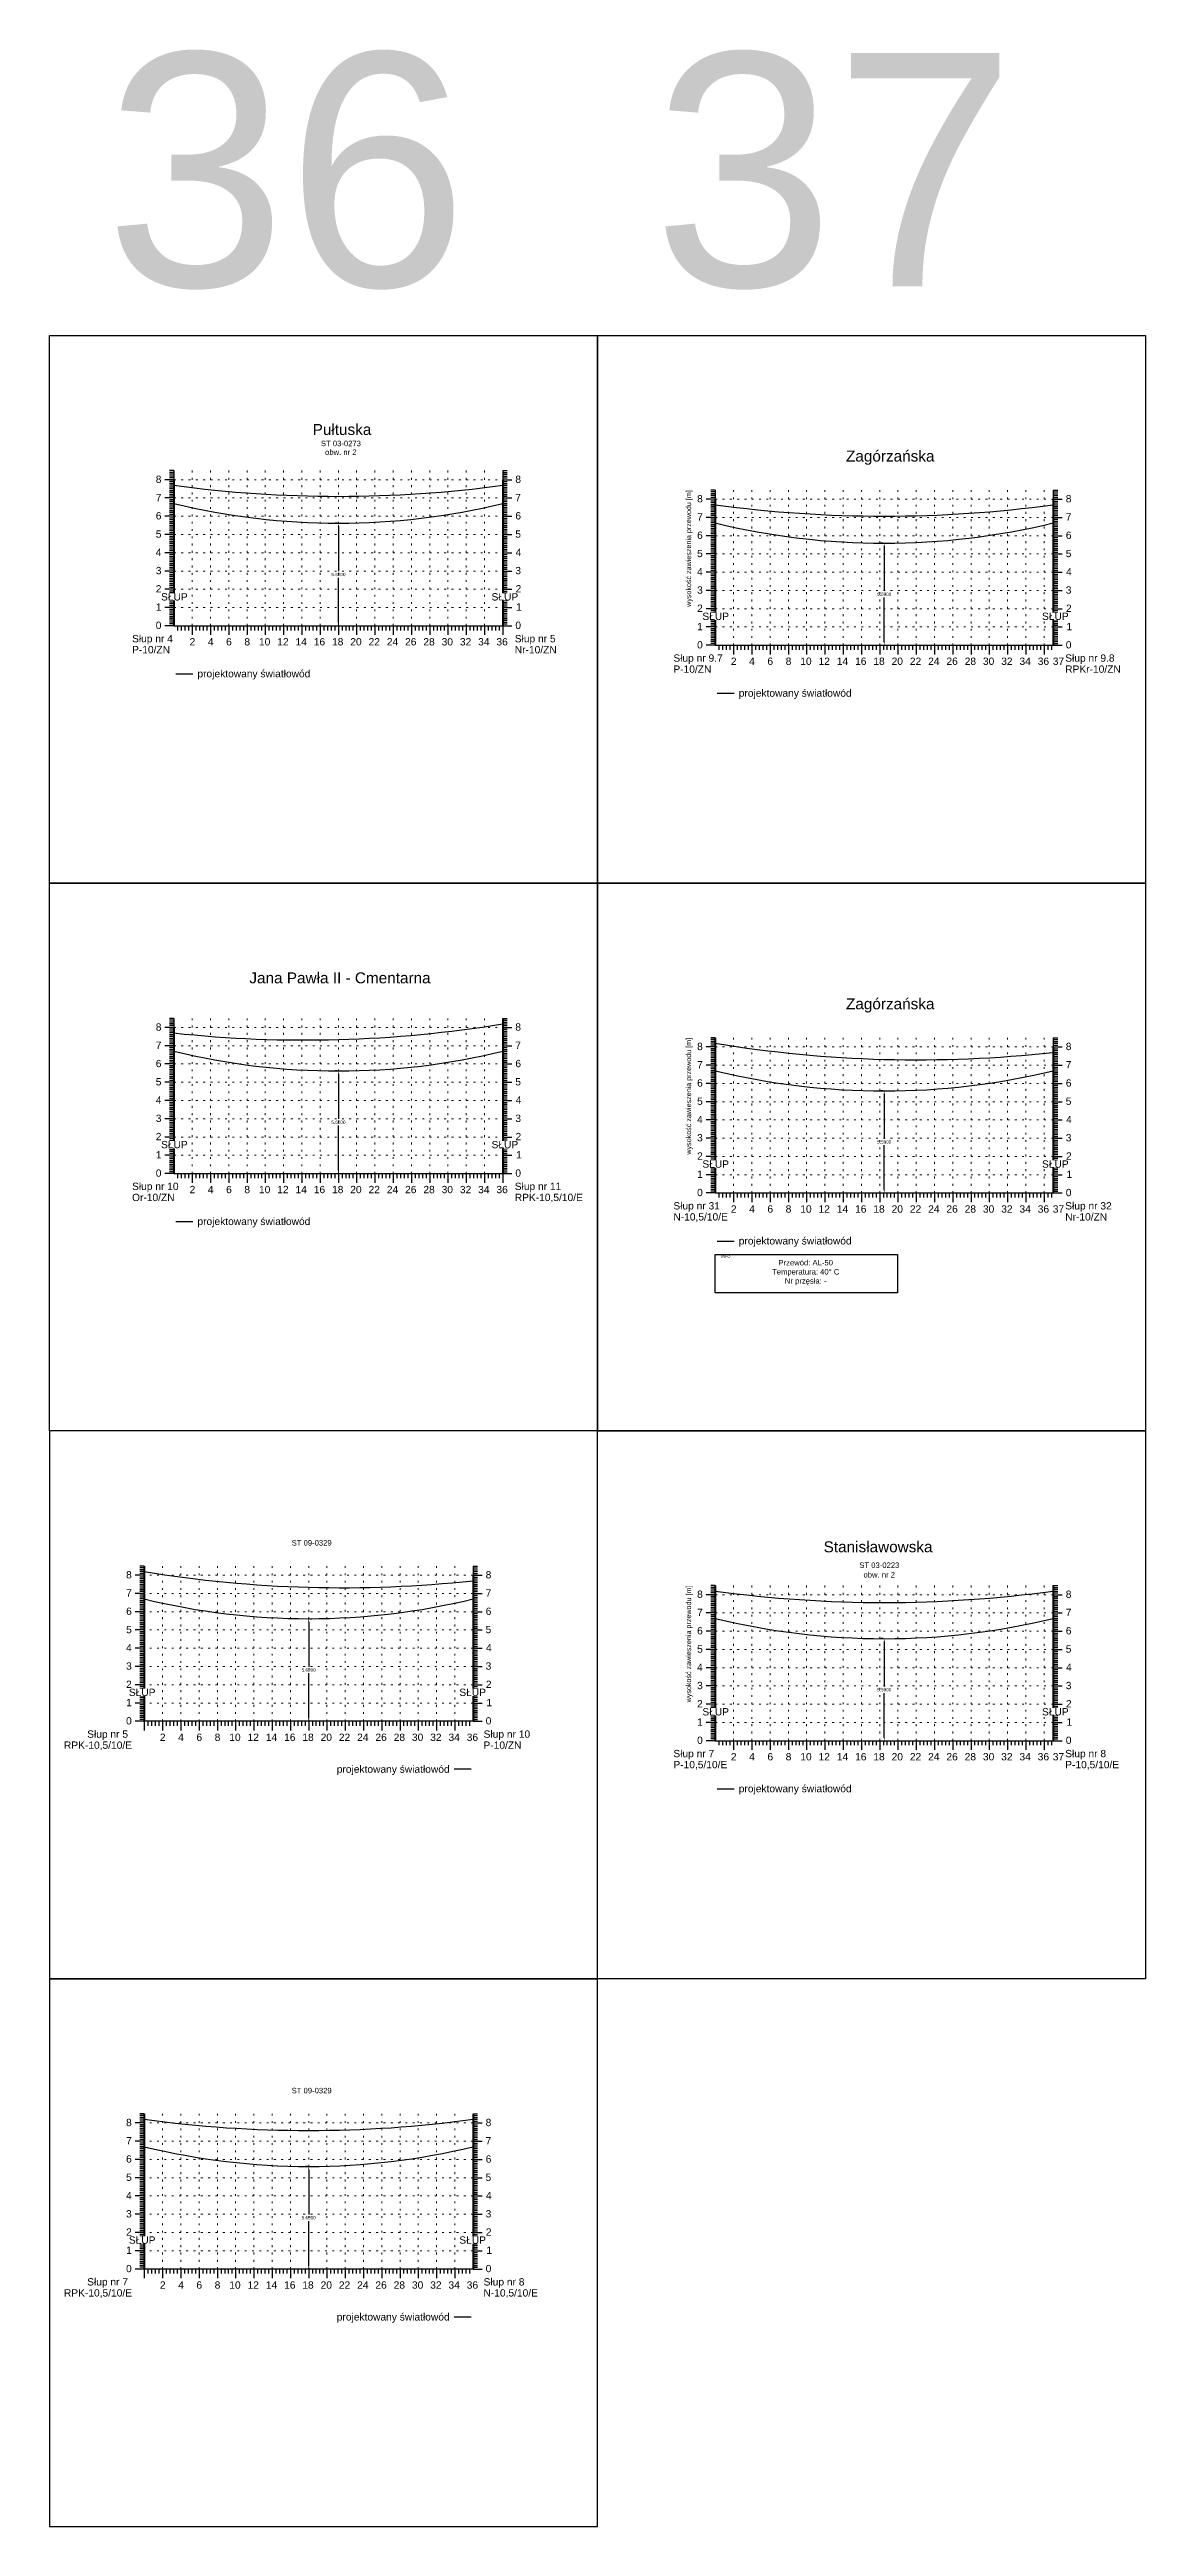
# Model space of a CAD drawing. Header units: metres. Extents: x -155 to 1812, y 681 to 886.
# Drawn here: x 744.5 to 804.5, y 740.5 to 876.2 of the extents above; entities that cross this region are included whole.
import ezdxf

# ---------------------------------------------------------------- set-up
doc = ezdxf.new("R2010")
doc.units = ezdxf.units.M
doc.header["$MEASUREMENT"] = 0
doc.linetypes.add('ACAD_ISO07W100', pattern=[3, 0, -3])
doc.layers.add('ramka', color=7, linetype='Continuous', plot=False)
doc.styles.get("Standard").update_dxf_attribs({"font": 'arial.ttf'})
doc.dimstyles.get("Standard").update_dxf_attribs({"dimtxt": 0.18, "dimasz": 0.18, "dimexe": 0.18, "dimexo": 0.0625, "dimgap": 0.09, "dimtad": 0, "dimtih": 1, "dimtoh": 1, "dimdec": 4, "dimzin": 0, "dimdsep": 46, "dimtxsty": 'Standard', "dimcen": 0.09, "dimadec": 0, "dimazin": 0, "dimtfac": 1, "dimtdec": 4, "dimtofl": 0, "dimtmove": 0, "dimatfit": 3, "dimfxl": 1, "dimtolj": 1, "dimtzin": 0, "dimarcsym": 0})

msp = doc.modelspace()

# ---------------------------------------------------------------- texts
at = {"lineweight": 25}
for s, height, p in [('36', 12.782133, (747.58131, 863.21103)), ('37', 12.782133, (777.58131, 863.21103)), ('INFO', 0.15, (781.32041, 810.00439))]:
    msp.add_text(s, height=height, dxfattribs=at).set_placement(p)
for s, height, p in [('Pułtuska', 0.6, (758.9463, 855.07419)), ('ST 03-0273', 0.3, (759.40006, 854.45948)), ('obw. nr 2', 0.3, (759.62674, 853.98023)), ('Zagórzańska', 0.6, (788.14755, 853.61854)), ('8', 0.4, (750.35805, 852.44732)), ('8', 0.4, (770.0437, 852.44732)), ('6', 0.4, (750.35805, 850.44732)), ('7', 0.4, (750.35805, 851.44732)), ('7', 0.4, (770.0407, 851.44732)), ('6', 0.4, (770.04643, 850.44732)), ('8', 0.4, (779.99513, 851.38201)), ('7', 0.4, (779.99513, 850.38201)), ('8', 0.4, (800.18078, 851.38201)), ('7', 0.4, (800.17778, 850.38201)), ('5', 0.4, (750.35805, 849.44732)), ('5', 0.4, (770.04097, 849.44732)), ('6', 0.4, (779.99513, 849.38201)), ('6', 0.4, (800.18351, 849.38201)), ('4', 0.4, (750.35805, 848.44732)), ('4', 0.4, (770.06171, 848.44732)), ('5', 0.4, (779.99513, 848.38201)), ('5', 0.4, (800.17805, 848.38201)), ('3', 0.4, (750.35805, 847.44732)), ('2', 0.4, (750.35805, 846.44732)), ('3', 0.4, (770.0437, 847.44732)), ('2', 0.4, (770.05489, 846.44732)), ('4', 0.4, (779.99513, 847.38201)), ('3', 0.4, (779.99513, 846.38201)), ('3', 0.4, (800.18078, 846.38201)), ('4', 0.4, (800.19879, 847.38201)), ('1', 0.4, (750.35805, 845.44732)), ('1', 0.4, (770.08354, 845.44732)), ('2', 0.4, (779.99513, 845.38201)), ('2', 0.4, (800.19197, 845.38201)), ('Słup nr 4', 0.4, (749.06006, 843.71949)), ('0', 0.4, (750.35805, 844.44732)), ('2', 0.4, (752.2085, 843.54573)), ('4', 0.4, (753.2085, 843.54573)), ('6', 0.4, (754.2085, 843.54573)), ('8', 0.4, (755.2085, 843.54573)), ('10', 0.4, (756.0085, 843.54573)), ('12', 0.4, (757.0085, 843.54573)), ('14', 0.4, (758.0085, 843.54573)), ('16', 0.4, (759.0085, 843.54573)), ('18', 0.4, (760.0085, 843.54573)), ('20', 0.4, (761.0085, 843.54573)), ('22', 0.4, (762.0085, 843.54573)), ('24', 0.4, (763.0085, 843.54573)), ('26', 0.4, (764.0085, 843.54573)), ('28', 0.4, (765.0085, 843.54573)), ('30', 0.4, (766.0085, 843.54573)), ('32', 0.4, (767.0085, 843.54573)), ('34', 0.4, (768.0085, 843.54573)), ('36', 0.4, (769.0085, 843.54573)), ('Słup nr 5', 0.4, (770.01326, 843.71949)), ('0', 0.4, (770.04534, 844.44732)), ('1', 0.4, (779.99513, 844.38201)), ('1', 0.4, (800.22062, 844.38201)), ('P-10/ZN', 0.4, (749.06006, 843.11461)), ('Nr-10/ZN', 0.4, (770.01326, 843.11461)), ('Słup nr 9.7', 0.4, (778.69714, 842.65418)), ('P-10/ZN', 0.4, (778.69714, 842.0493)), ('0', 0.4, (779.99513, 843.38201)), ('2', 0.4, (781.84557, 842.48042)), ('4', 0.4, (782.84557, 842.48042)), ('6', 0.4, (783.84557, 842.48042)), ('8', 0.4, (784.84557, 842.48042)), ('10', 0.4, (785.64557, 842.48042)), ('12', 0.4, (786.64557, 842.48042)), ('14', 0.4, (787.64557, 842.48042)), ('16', 0.4, (788.64557, 842.48042)), ('18', 0.4, (789.64557, 842.48042)), ('20', 0.4, (790.64557, 842.48042)), ('22', 0.4, (791.64557, 842.48042)), ('24', 0.4, (792.64557, 842.48042)), ('26', 0.4, (793.64557, 842.48042)), ('28', 0.4, (794.64557, 842.48042)), ('30', 0.4, (795.64557, 842.48042)), ('32', 0.4, (796.64557, 842.48042)), ('34', 0.4, (797.64557, 842.48042)), ('36', 0.4, (798.64557, 842.48042)), ('37', 0.4, (799.46923, 842.48042)), ('Słup nr 9.8', 0.4, (800.15034, 842.65418)), ('RPKr-10/ZN', 0.4, (800.15034, 842.0493)), ('0', 0.4, (800.18242, 843.38201)), ('projektowany światłowód', 0.4, (752.64021, 841.80142)), ('projektowany światłowód', 0.4, (782.27729, 840.73612)), ('Jana Pawła II - Cmentarna', 0.6, (755.48312, 825.03863)), ('Zagórzańska', 0.6, (788.14755, 823.61854)), ('8', 0.4, (750.35805, 822.44732)), ('8', 0.4, (770.0437, 822.44732)), ('6', 0.4, (750.35805, 820.44732)), ('7', 0.4, (750.35805, 821.44732)), ('7', 0.4, (770.0407, 821.44732)), ('6', 0.4, (770.04643, 820.44732)), ('8', 0.4, (779.99513, 821.38201)), ('7', 0.4, (779.99513, 820.38201)), ('8', 0.4, (800.18078, 821.38201)), ('7', 0.4, (800.17778, 820.38201)), ('5', 0.4, (750.35805, 819.44732)), ('5', 0.4, (770.04097, 819.44732)), ('6', 0.4, (779.99513, 819.38201)), ('6', 0.4, (800.18351, 819.38201)), ('4', 0.4, (750.35805, 818.44732)), ('4', 0.4, (770.06171, 818.44732)), ('5', 0.4, (779.99513, 818.38201)), ('5', 0.4, (800.17805, 818.38201)), ('3', 0.4, (750.35805, 817.44732)), ('2', 0.4, (750.35805, 816.44732)), ('3', 0.4, (770.0437, 817.44732)), ('2', 0.4, (770.05489, 816.44732)), ('4', 0.4, (779.99513, 817.38201)), ('3', 0.4, (779.99513, 816.38201)), ('3', 0.4, (800.18078, 816.38201)), ('4', 0.4, (800.19879, 817.38201)), ('1', 0.4, (750.35805, 815.44732)), ('1', 0.4, (770.08354, 815.44732)), ('2', 0.4, (779.99513, 815.38201)), ('2', 0.4, (800.19197, 815.38201)), ('Słup nr 10', 0.4, (749.06006, 813.71949)), ('0', 0.4, (750.35805, 814.44732)), ('Słup nr 11', 0.4, (770.01326, 813.71949)), ('0', 0.4, (770.04534, 814.44732)), ('1', 0.4, (779.99513, 814.38201)), ('1', 0.4, (800.22062, 814.38201)), ('Or-10/ZN', 0.4, (749.06006, 813.11461)), ('2', 0.4, (752.2085, 813.54573)), ('4', 0.4, (753.2085, 813.54573)), ('6', 0.4, (754.2085, 813.54573)), ('8', 0.4, (755.2085, 813.54573)), ('10', 0.4, (756.0085, 813.54573)), ('12', 0.4, (757.0085, 813.54573)), ('14', 0.4, (758.0085, 813.54573)), ('16', 0.4, (759.0085, 813.54573)), ('18', 0.4, (760.0085, 813.54573)), ('20', 0.4, (761.0085, 813.54573)), ('22', 0.4, (762.0085, 813.54573)), ('24', 0.4, (763.0085, 813.54573)), ('26', 0.4, (764.0085, 813.54573)), ('28', 0.4, (765.0085, 813.54573)), ('30', 0.4, (766.0085, 813.54573)), ('32', 0.4, (767.0085, 813.54573)), ('34', 0.4, (768.0085, 813.54573)), ('36', 0.4, (769.0085, 813.54573)), ('RPK-10,5/10/E', 0.4, (770.01326, 813.11461)), ('Słup nr 31', 0.4, (778.69714, 812.65418)), ('0', 0.4, (779.99513, 813.38201)), ('2', 0.4, (781.84557, 812.48042)), ('4', 0.4, (782.84557, 812.48042)), ('6', 0.4, (783.84557, 812.48042)), ('8', 0.4, (784.84557, 812.48042)), ('10', 0.4, (785.64557, 812.48042)), ('12', 0.4, (786.64557, 812.48042)), ('14', 0.4, (787.64557, 812.48042)), ('16', 0.4, (788.64557, 812.48042)), ('18', 0.4, (789.64557, 812.48042)), ('20', 0.4, (790.64557, 812.48042)), ('22', 0.4, (791.64557, 812.48042)), ('24', 0.4, (792.64557, 812.48042)), ('26', 0.4, (793.64557, 812.48042)), ('28', 0.4, (794.64557, 812.48042)), ('30', 0.4, (795.64557, 812.48042)), ('32', 0.4, (796.64557, 812.48042)), ('34', 0.4, (797.64557, 812.48042)), ('36', 0.4, (798.64557, 812.48042)), ('37', 0.4, (799.46923, 812.48042)), ('Słup nr 32', 0.4, (800.15034, 812.65418)), ('0', 0.4, (800.18242, 813.38201)), ('projektowany światłowód', 0.4, (752.64021, 811.80142)), ('N-10,5/10/E', 0.4, (778.69714, 812.0493)), ('Nr-10/ZN', 0.4, (800.15034, 812.0493)), ('projektowany światłowód', 0.4, (782.27729, 810.73612)), ('ST 09-0329', 0.3, (757.79725, 794.24465)), ('Stanisławowska', 0.6, (786.92338, 793.87821)), ('8', 0.4, (748.73285, 792.44732)), ('8', 0.4, (768.4185, 792.44732)), ('ST 03-0223', 0.3, (788.87773, 793.02004)), ('obw. nr 2', 0.3, (789.10589, 792.49563)), ('7', 0.4, (748.73285, 791.44732)), ('7', 0.4, (768.4155, 791.44732)), ('8', 0.4, (779.99513, 791.38201)), ('8', 0.4, (800.18078, 791.38201)), ('5', 0.4, (748.73285, 789.44732)), ('6', 0.4, (748.73285, 790.44732)), ('5', 0.4, (768.41577, 789.44732)), ('6', 0.4, (768.42123, 790.44732)), ('6', 0.4, (779.99513, 789.38201)), ('7', 0.4, (779.99513, 790.38201)), ('7', 0.4, (800.17778, 790.38201)), ('6', 0.4, (800.18351, 789.38201)), ('4', 0.4, (748.73285, 788.44732)), ('4', 0.4, (768.43651, 788.44732)), ('5', 0.4, (779.99513, 788.38201)), ('5', 0.4, (800.17805, 788.38201)), ('3', 0.4, (748.73285, 787.44732)), ('2', 0.4, (748.73285, 786.44732)), ('3', 0.4, (768.4185, 787.44732)), ('2', 0.4, (768.42969, 786.44732)), ('4', 0.4, (779.99513, 787.38201)), ('4', 0.4, (800.19879, 787.38201)), ('1', 0.4, (748.73285, 785.44732)), ('1', 0.4, (768.45834, 785.44732)), ('3', 0.4, (779.99513, 786.38201)), ('2', 0.4, (779.99513, 785.38201)), ('3', 0.4, (800.18078, 786.38201)), ('2', 0.4, (800.19197, 785.38201)), ('Słup nr 5', 0.4, (746.60231, 783.71949)), ('0', 0.4, (748.73285, 784.44732)), ('Słup nr 10', 0.4, (768.308, 783.71949)), ('0', 0.4, (768.42014, 784.44732)), ('1', 0.4, (779.99513, 784.38201)), ('1', 0.4, (800.22062, 784.38201)), ('RPK-10,5/10/E', 0.4, (745.33082, 783.11461)), ('2', 0.4, (750.5833, 783.54573)), ('4', 0.4, (751.5833, 783.54573)), ('6', 0.4, (752.5833, 783.54573)), ('8', 0.4, (753.5833, 783.54573)), ('10', 0.4, (754.3833, 783.54573)), ('12', 0.4, (755.3833, 783.54573)), ('14', 0.4, (756.3833, 783.54573)), ('16', 0.4, (757.3833, 783.54573)), ('18', 0.4, (758.3833, 783.54573)), ('20', 0.4, (759.3833, 783.54573)), ('22', 0.4, (760.3833, 783.54573)), ('24', 0.4, (761.3833, 783.54573)), ('26', 0.4, (762.3833, 783.54573)), ('28', 0.4, (763.3833, 783.54573)), ('30', 0.4, (764.3833, 783.54573)), ('32', 0.4, (765.3833, 783.54573)), ('34', 0.4, (766.3833, 783.54573)), ('36', 0.4, (767.3833, 783.54573)), ('P-10/ZN', 0.4, (768.29959, 783.11461)), ('Słup nr 7', 0.4, (778.69714, 782.65418)), ('0', 0.4, (779.99513, 783.38201)), ('2', 0.4, (781.84557, 782.48042)), ('4', 0.4, (782.84557, 782.48042)), ('6', 0.4, (783.84557, 782.48042)), ('8', 0.4, (784.84557, 782.48042)), ('10', 0.4, (785.64557, 782.48042)), ('12', 0.4, (786.64557, 782.48042)), ('14', 0.4, (787.64557, 782.48042)), ('16', 0.4, (788.64557, 782.48042)), ('18', 0.4, (789.64557, 782.48042)), ('20', 0.4, (790.64557, 782.48042)), ('22', 0.4, (791.64557, 782.48042)), ('24', 0.4, (792.64557, 782.48042)), ('26', 0.4, (793.64557, 782.48042)), ('28', 0.4, (794.64557, 782.48042)), ('30', 0.4, (795.64557, 782.48042)), ('32', 0.4, (796.64557, 782.48042)), ('34', 0.4, (797.64557, 782.48042)), ('36', 0.4, (798.64557, 782.48042)), ('37', 0.4, (799.46923, 782.48042)), ('Słup nr 8', 0.4, (800.15034, 782.65418)), ('0', 0.4, (800.18242, 783.38201)), ('projektowany światłowód', 0.4, (760.26786, 781.80142)), ('P-10,5/10/E', 0.4, (778.69714, 782.0493)), ('P-10,5/10/E', 0.4, (800.15034, 782.0493)), ('projektowany światłowód', 0.4, (782.27729, 780.73612)), ('ST 09-0329', 0.3, (757.79725, 764.24465)), ('8', 0.4, (748.73285, 762.44732)), ('8', 0.4, (768.4185, 762.44732)), ('7', 0.4, (748.73285, 761.44732)), ('7', 0.4, (768.4155, 761.44732)), ('5', 0.4, (748.73285, 759.44732)), ('6', 0.4, (748.73285, 760.44732)), ('5', 0.4, (768.41577, 759.44732)), ('6', 0.4, (768.42123, 760.44732)), ('4', 0.4, (748.73285, 758.44732)), ('4', 0.4, (768.43651, 758.44732)), ('3', 0.4, (748.73285, 757.44732)), ('3', 0.4, (768.4185, 757.44732)), ('2', 0.4, (748.73285, 756.44732)), ('1', 0.4, (748.73285, 755.44732)), ('2', 0.4, (768.42969, 756.44732)), ('1', 0.4, (768.45834, 755.44732)), ('0', 0.4, (748.73285, 754.44732)), ('0', 0.4, (768.42014, 754.44732)), ('RPK-10,5/10/E', 0.4, (745.33082, 753.11461)), ('Słup nr 7', 0.4, (746.60231, 753.71949)), ('2', 0.4, (750.5833, 753.54573)), ('4', 0.4, (751.5833, 753.54573)), ('6', 0.4, (752.5833, 753.54573)), ('8', 0.4, (753.5833, 753.54573)), ('10', 0.4, (754.3833, 753.54573)), ('12', 0.4, (755.3833, 753.54573)), ('14', 0.4, (756.3833, 753.54573)), ('16', 0.4, (757.3833, 753.54573)), ('18', 0.4, (758.3833, 753.54573)), ('20', 0.4, (759.3833, 753.54573)), ('22', 0.4, (760.3833, 753.54573)), ('24', 0.4, (761.3833, 753.54573)), ('26', 0.4, (762.3833, 753.54573)), ('28', 0.4, (763.3833, 753.54573)), ('30', 0.4, (764.3833, 753.54573)), ('32', 0.4, (765.3833, 753.54573)), ('34', 0.4, (766.3833, 753.54573)), ('36', 0.4, (767.3833, 753.54573)), ('Słup nr 8', 0.4, (768.308, 753.71949)), ('N-10,5/10/E', 0.4, (768.29959, 753.11461)), ('projektowany światłowód', 0.4, (760.26786, 751.80142))]:
    msp.add_text(s, height=height).set_placement(p)
at = {"lineweight": 25, "insert": (785.94152, 809.19544), "char_height": 0.3, "attachment_point": 5}
msp.add_mtext_dynamic_manual_height_columns('\\pxqc;Przewód: AL-50\\PTemperatura: 40%%D C\\PNr przęsła: - ', width=9.8982731, gutter_width=2, heights=[2.4489], dxfattribs=at)

# ---------------------------------------------------------------- blocks, each defined once
blk = doc.blocks.new('*D352')
at = {"color": 0, "lineweight": -2}
for p, q in [((760.29, 850.24), (760.18, 850.24)), ((760.36, 850.06), (760.36, 847.61)), ((760.36, 844.8), (760.36, 847.25)), ((754.02, 844.62), (760.54, 844.62))]:
    blk.add_line(p, q, dxfattribs=at)
at = {"color": 0}
for points in [[(760.39, 850.06), (760.33, 850.06), (760.36, 850.24)], [(760.33, 844.8), (760.39, 844.8), (760.36, 844.62)]]:
    blk.add_solid(points, dxfattribs=at)
at = {"layer": 'Defpoints', "color": 0}
for p in [(760.36, 850.24), (753.96, 844.62), (760.36, 844.62)]:
    blk.add_point(p, dxfattribs=at)
at = {"color": 0, "lineweight": 25, "insert": (760.36, 847.43), "char_height": 0.18, "attachment_point": 5}
blk.add_mtext('\\A1;5.6200', dxfattribs=at)
blk = doc.blocks.new('*D273')
at = {"color": 0, "lineweight": -2}
for p, q in [((760.29, 820.24), (760.18, 820.24)), ((760.36, 820.06), (760.36, 817.61)), ((760.36, 814.8), (760.36, 817.25)), ((754.02, 814.62), (760.54, 814.62))]:
    blk.add_line(p, q, dxfattribs=at)
at = {"color": 0}
for points in [[(760.39, 820.06), (760.33, 820.06), (760.36, 820.24)], [(760.33, 814.8), (760.39, 814.8), (760.36, 814.62)]]:
    blk.add_solid(points, dxfattribs=at)
at = {"layer": 'Defpoints', "color": 0}
for p in [(760.36, 820.24), (753.96, 814.62), (760.36, 814.62)]:
    blk.add_point(p, dxfattribs=at)
at = {"color": 0, "lineweight": 25, "insert": (760.36, 817.43), "char_height": 0.18, "attachment_point": 5}
blk.add_mtext('\\A1;5.6200', dxfattribs=at)
blk = doc.blocks.new('*D300')
at = {"color": 0, "lineweight": -2}
for p, q in [((758.73, 790.06), (758.73, 787.61)), ((758.79, 790.24), (758.91, 790.24)), ((758.73, 784.8), (758.73, 787.25)), ((765.07, 784.62), (758.55, 784.62))]:
    blk.add_line(p, q, dxfattribs=at)
at = {"color": 0}
for points in [[(758.76, 790.06), (758.7, 790.06), (758.73, 790.24)], [(758.7, 784.8), (758.76, 784.8), (758.73, 784.62)]]:
    blk.add_solid(points, dxfattribs=at)
at = {"layer": 'Defpoints', "color": 0}
for p in [(758.73, 790.24), (758.73, 784.62), (765.13, 784.62)]:
    blk.add_point(p, dxfattribs=at)
at = {"color": 0, "lineweight": 25, "insert": (758.73, 787.43), "char_height": 0.18, "attachment_point": 5}
blk.add_mtext('\\A1;5.6200', dxfattribs=at)
blk = doc.blocks.new('*D261')
at = {"color": 0, "lineweight": -2}
for p, q in [((758.67, 760.24), (758.55, 760.24)), ((758.73, 760.06), (758.73, 757.61)), ((758.73, 754.8), (758.73, 757.25)), ((765.07, 754.62), (758.55, 754.62))]:
    blk.add_line(p, q, dxfattribs=at)
at = {"color": 0}
for points in [[(758.76, 760.06), (758.7, 760.06), (758.73, 760.24)], [(758.7, 754.8), (758.76, 754.8), (758.73, 754.62)]]:
    blk.add_solid(points, dxfattribs=at)
at = {"layer": 'Defpoints', "color": 0}
for p in [(758.73, 760.24), (758.73, 754.62), (765.13, 754.62)]:
    blk.add_point(p, dxfattribs=at)
at = {"color": 0, "lineweight": 25, "insert": (758.73, 757.43), "char_height": 0.18, "attachment_point": 5}
blk.add_mtext('\\A1;5.6200', dxfattribs=at)
blk = doc.blocks.new('*D207')
at = {"color": 0, "lineweight": -2}
for p, q in [((790.18, 849.15), (790.06, 849.15)), ((790.24, 848.97), (790.24, 846.53)), ((790.24, 843.74), (790.24, 846.17)), ((783.65, 843.56), (790.42, 843.56))]:
    blk.add_line(p, q, dxfattribs=at)
at = {"color": 0}
for points in [[(790.27, 848.97), (790.21, 848.97), (790.24, 849.15)], [(790.21, 843.74), (790.27, 843.74), (790.24, 843.56)]]:
    blk.add_solid(points, dxfattribs=at)
at = {"layer": 'Defpoints', "color": 0}
for p in [(790.24, 849.15), (783.59, 843.56), (790.24, 843.56)]:
    blk.add_point(p, dxfattribs=at)
at = {"color": 0, "lineweight": 25, "insert": (790.24, 846.35), "char_height": 0.18, "attachment_point": 5}
blk.add_mtext('\\A1;5.5900', dxfattribs=at)
blk = doc.blocks.new('*D333')
at = {"color": 0, "lineweight": -2}
for p, q in [((790.18, 819.15), (790.06, 819.15)), ((790.24, 818.97), (790.24, 816.53)), ((790.24, 813.74), (790.24, 816.17)), ((783.65, 813.56), (790.42, 813.56))]:
    blk.add_line(p, q, dxfattribs=at)
at = {"color": 0}
for points in [[(790.27, 818.97), (790.21, 818.97), (790.24, 819.15)], [(790.21, 813.74), (790.27, 813.74), (790.24, 813.56)]]:
    blk.add_solid(points, dxfattribs=at)
at = {"layer": 'Defpoints', "color": 0}
for p in [(790.24, 819.15), (783.59, 813.56), (790.24, 813.56)]:
    blk.add_point(p, dxfattribs=at)
at = {"color": 0, "lineweight": 25, "insert": (790.24, 816.35), "char_height": 0.18, "attachment_point": 5}
blk.add_mtext('\\A1;5.5900', dxfattribs=at)
blk = doc.blocks.new('*D348')
at = {"color": 0, "lineweight": -2}
for p, q in [((790.18, 789.15), (790.06, 789.15)), ((790.24, 788.97), (790.24, 786.53)), ((790.24, 783.74), (790.24, 786.17)), ((783.65, 783.56), (790.42, 783.56))]:
    blk.add_line(p, q, dxfattribs=at)
at = {"color": 0}
for points in [[(790.27, 788.97), (790.21, 788.97), (790.24, 789.15)], [(790.21, 783.74), (790.27, 783.74), (790.24, 783.56)]]:
    blk.add_solid(points, dxfattribs=at)
at = {"layer": 'Defpoints', "color": 0}
for p in [(790.24, 789.15), (783.59, 783.56), (790.24, 783.56)]:
    blk.add_point(p, dxfattribs=at)
at = {"color": 0, "lineweight": 25, "insert": (790.24, 786.35), "char_height": 0.18, "attachment_point": 5}
blk.add_mtext('\\A1;5.5900', dxfattribs=at)

# ---------------------------------------------------------------- dimensions: what is measured, and where the dimension line sits
at = {"lineweight": 25}
for base, p1, p2, picture, middle in [((760.35531, 844.62141), (760.35531, 850.24141), (753.95531, 844.62141), '*D352', (760.35531, 847.43141)), ((790.24239, 843.5561), (790.24239, 849.1461), (783.59239, 843.5561), '*D207', (790.24239, 846.3511)), ((760.35531, 814.62141), (760.35531, 820.24141), (753.95531, 814.62141), '*D273', (760.35531, 817.43141)), ((790.24239, 813.5561), (790.24239, 819.1461), (783.59239, 813.5561), '*D333', (790.24239, 816.3511)), ((758.73011, 784.62141), (758.73011, 790.24141), (765.13011, 784.62141), '*D300', (758.73011, 787.43141)), ((790.24239, 783.5561), (790.24239, 789.1461), (783.59239, 783.5561), '*D348', (790.24239, 786.3511)), ((758.73011, 754.62141), (758.73011, 760.24141), (765.13011, 754.62141), '*D261', (758.73011, 757.43141))]:
    dim = msp.add_linear_dim(base=base, p1=p1, p2=p2, angle=90, dimstyle='Standard', dxfattribs=at)
    dim.commit()
    dim.dimension.update_dxf_attribs({"geometry": picture, "text_midpoint": middle})

# ---------------------------------------------------------------- linework, layer by layer
for p, q in [((751.35531, 852.62141), (750.85531, 852.62141)), ((751.35531, 852.62141), (750.85531, 852.62141)), ((751.35531, 853.12141), (751.10531, 853.12141)), ((751.35531, 853.02141), (751.10531, 853.02141)), ((751.35531, 852.92141), (751.10531, 852.92141)), ((751.35531, 852.82141), (751.10531, 852.82141)), ((751.35531, 852.72141), (751.10531, 852.72141)), ((751.35531, 852.52141), (751.10531, 852.52141)), ((751.35531, 852.42141), (751.10531, 852.42141)), ((751.35531, 852.32141), (751.10531, 852.32141)), ((751.35531, 852.22141), (751.10531, 852.22141)), ((751.35531, 852.12141), (751.10531, 852.12141)), ((751.35531, 852.02141), (751.10531, 852.02141)), ((751.35531, 853.12141), (751.35531, 844.62141)), ((769.35531, 853.12141), (769.35531, 844.62141)), ((769.35531, 853.12141), (769.60531, 853.12141)), ((769.35531, 853.02141), (769.60531, 853.02141)), ((769.35531, 852.92141), (769.60531, 852.92141)), ((769.35531, 852.82141), (769.60531, 852.82141)), ((769.35531, 852.72141), (769.60531, 852.72141)), ((769.35531, 852.62141), (769.85531, 852.62141)), ((769.35531, 852.62141), (769.85531, 852.62141)), ((769.35531, 852.52141), (769.60531, 852.52141)), ((769.35531, 852.42141), (769.60531, 852.42141)), ((769.35531, 852.32141), (769.60531, 852.32141)), ((769.35531, 852.22141), (769.60531, 852.22141)), ((769.35531, 852.12141), (769.60531, 852.12141)), ((769.35531, 852.02141), (769.60531, 852.02141)), ((780.99239, 852.0561), (780.74239, 852.0561)), ((780.99239, 852.0561), (780.99239, 843.5561)), ((799.49239, 852.0561), (799.49239, 843.5561)), ((799.49239, 852.0561), (799.74239, 852.0561)), ((751.35531, 851.62141), (750.85531, 851.62141)), ((751.35531, 851.62141), (750.85531, 851.62141)), ((751.35531, 850.62141), (750.85531, 850.62141)), ((751.35531, 850.62141), (750.85531, 850.62141)), ((751.35531, 851.92141), (751.10531, 851.92141)), ((751.35531, 851.82141), (751.10531, 851.82141)), ((751.35531, 851.72141), (751.10531, 851.72141)), ((751.35531, 851.52141), (751.10531, 851.52141)), ((751.35531, 851.42141), (751.10531, 851.42141)), ((751.35531, 851.32141), (751.10531, 851.32141)), ((751.35531, 851.22141), (751.10531, 851.22141)), ((751.35531, 851.12141), (751.10531, 851.12141)), ((751.35531, 851.02141), (751.10531, 851.02141)), ((751.35531, 850.92141), (751.10531, 850.92141)), ((751.35531, 850.82141), (751.10531, 850.82141)), ((751.35531, 850.72141), (751.10531, 850.72141)), ((769.35531, 851.92141), (769.60531, 851.92141)), ((769.35531, 851.82141), (769.60531, 851.82141)), ((769.35531, 851.72141), (769.60531, 851.72141)), ((769.35531, 851.62141), (769.85531, 851.62141)), ((769.35531, 851.62141), (769.85531, 851.62141)), ((769.35531, 851.52141), (769.60531, 851.52141)), ((769.35531, 851.42141), (769.60531, 851.42141)), ((769.35531, 851.32141), (769.60531, 851.32141)), ((769.35531, 851.22141), (769.60531, 851.22141)), ((769.35531, 851.12141), (769.60531, 851.12141)), ((769.35531, 851.02141), (769.60531, 851.02141)), ((769.35531, 850.92141), (769.60531, 850.92141)), ((769.35531, 850.82141), (769.60531, 850.82141)), ((769.35531, 850.72141), (769.60531, 850.72141)), ((769.35531, 850.62141), (769.85531, 850.62141)), ((769.35531, 850.62141), (769.85531, 850.62141)), ((780.99239, 851.5561), (780.49239, 851.5561)), ((780.99239, 851.5561), (780.49239, 851.5561)), ((780.99239, 851.9561), (780.74239, 851.9561)), ((780.99239, 851.8561), (780.74239, 851.8561)), ((780.99239, 851.7561), (780.74239, 851.7561)), ((780.99239, 851.6561), (780.74239, 851.6561)), ((780.99239, 851.4561), (780.74239, 851.4561)), ((780.99239, 851.3561), (780.74239, 851.3561)), ((780.99239, 851.2561), (780.74239, 851.2561)), ((780.99239, 851.1561), (780.74239, 851.1561)), ((780.99239, 851.0561), (780.74239, 851.0561)), ((780.99239, 850.9561), (780.74239, 850.9561)), ((780.99239, 850.8561), (780.74239, 850.8561)), ((780.99239, 850.7561), (780.74239, 850.7561)), ((780.99239, 850.6561), (780.74239, 850.6561)), ((799.49239, 851.9561), (799.74239, 851.9561)), ((799.49239, 851.8561), (799.74239, 851.8561)), ((799.49239, 851.7561), (799.74239, 851.7561)), ((799.49239, 851.6561), (799.74239, 851.6561)), ((799.49239, 851.5561), (799.99239, 851.5561)), ((799.49239, 851.5561), (799.99239, 851.5561)), ((799.49239, 851.4561), (799.74239, 851.4561)), ((799.49239, 851.3561), (799.74239, 851.3561)), ((799.49239, 851.2561), (799.74239, 851.2561)), ((799.49239, 851.1561), (799.74239, 851.1561)), ((799.49239, 851.0561), (799.74239, 851.0561)), ((799.49239, 850.9561), (799.74239, 850.9561)), ((799.49239, 850.8561), (799.74239, 850.8561)), ((799.49239, 850.7561), (799.74239, 850.7561)), ((799.49239, 850.6561), (799.74239, 850.6561)), ((751.35531, 849.62141), (750.85531, 849.62141)), ((751.35531, 849.62141), (750.85531, 849.62141)), ((751.35531, 850.52141), (751.10531, 850.52141)), ((751.35531, 850.42141), (751.10531, 850.42141)), ((751.35531, 850.32141), (751.10531, 850.32141)), ((751.35531, 850.22141), (751.10531, 850.22141)), ((751.35531, 850.12141), (751.10531, 850.12141)), ((751.35531, 850.02141), (751.10531, 850.02141)), ((751.35531, 849.92141), (751.10531, 849.92141)), ((751.35531, 849.82141), (751.10531, 849.82141)), ((751.35531, 849.72141), (751.10531, 849.72141)), ((751.35531, 849.52141), (751.10531, 849.52141)), ((751.35531, 849.42141), (751.10531, 849.42141)), ((751.35531, 849.32141), (751.10531, 849.32141)), ((769.35531, 850.52141), (769.60531, 850.52141)), ((769.35531, 850.42141), (769.60531, 850.42141)), ((769.35531, 850.32141), (769.60531, 850.32141)), ((769.35531, 850.22141), (769.60531, 850.22141)), ((769.35531, 850.12141), (769.60531, 850.12141)), ((769.35531, 850.02141), (769.60531, 850.02141)), ((769.35531, 849.92141), (769.60531, 849.92141)), ((769.35531, 849.82141), (769.60531, 849.82141)), ((769.35531, 849.72141), (769.60531, 849.72141)), ((769.35531, 849.62141), (769.85531, 849.62141)), ((769.35531, 849.62141), (769.85531, 849.62141)), ((769.35531, 849.52141), (769.60531, 849.52141)), ((769.35531, 849.42141), (769.60531, 849.42141)), ((769.35531, 849.32141), (769.60531, 849.32141)), ((780.99239, 850.5561), (780.49239, 850.5561)), ((780.99239, 850.5561), (780.49239, 850.5561)), ((780.99239, 849.5561), (780.49239, 849.5561)), ((780.99239, 849.5561), (780.49239, 849.5561)), ((780.99239, 850.4561), (780.74239, 850.4561)), ((780.99239, 850.3561), (780.74239, 850.3561)), ((780.99239, 850.2561), (780.74239, 850.2561)), ((780.99239, 850.1561), (780.74239, 850.1561)), ((780.99239, 850.0561), (780.74239, 850.0561)), ((780.99239, 849.9561), (780.74239, 849.9561)), ((780.99239, 849.8561), (780.74239, 849.8561)), ((780.99239, 849.7561), (780.74239, 849.7561)), ((780.99239, 849.6561), (780.74239, 849.6561)), ((780.99239, 849.4561), (780.74239, 849.4561)), ((780.99239, 849.3561), (780.74239, 849.3561)), ((780.99239, 849.2561), (780.74239, 849.2561)), ((799.49239, 850.5561), (799.99239, 850.5561)), ((799.49239, 850.5561), (799.99239, 850.5561)), ((799.49239, 850.4561), (799.74239, 850.4561)), ((799.49239, 850.3561), (799.74239, 850.3561)), ((799.49239, 850.2561), (799.74239, 850.2561)), ((799.49239, 850.1561), (799.74239, 850.1561)), ((799.49239, 850.0561), (799.74239, 850.0561)), ((799.49239, 849.9561), (799.74239, 849.9561)), ((799.49239, 849.8561), (799.74239, 849.8561)), ((799.49239, 849.7561), (799.74239, 849.7561)), ((799.49239, 849.6561), (799.74239, 849.6561)), ((799.49239, 849.5561), (799.99239, 849.5561)), ((799.49239, 849.5561), (799.99239, 849.5561)), ((799.49239, 849.4561), (799.74239, 849.4561)), ((799.49239, 849.3561), (799.74239, 849.3561)), ((799.49239, 849.2561), (799.74239, 849.2561)), ((751.35531, 848.62141), (750.85531, 848.62141)), ((751.35531, 848.62141), (750.85531, 848.62141)), ((751.35531, 849.22141), (751.10531, 849.22141)), ((751.35531, 849.12141), (751.10531, 849.12141)), ((751.35531, 849.02141), (751.10531, 849.02141)), ((751.35531, 848.92141), (751.10531, 848.92141)), ((751.35531, 848.82141), (751.10531, 848.82141)), ((751.35531, 848.72141), (751.10531, 848.72141)), ((751.35531, 848.52141), (751.10531, 848.52141)), ((751.35531, 848.42141), (751.10531, 848.42141)), ((751.35531, 848.32141), (751.10531, 848.32141)), ((751.35531, 848.22141), (751.10531, 848.22141)), ((751.35531, 848.12141), (751.10531, 848.12141)), ((751.35531, 848.02141), (751.10531, 848.02141)), ((751.35531, 847.92141), (751.10531, 847.92141)), ((769.35531, 849.22141), (769.60531, 849.22141)), ((769.35531, 849.12141), (769.60531, 849.12141)), ((769.35531, 849.02141), (769.60531, 849.02141)), ((769.35531, 848.92141), (769.60531, 848.92141)), ((769.35531, 848.82141), (769.60531, 848.82141)), ((769.35531, 848.72141), (769.60531, 848.72141)), ((769.35531, 848.62141), (769.85531, 848.62141)), ((769.35531, 848.62141), (769.85531, 848.62141)), ((769.35531, 848.52141), (769.60531, 848.52141)), ((769.35531, 848.42141), (769.60531, 848.42141)), ((769.35531, 848.32141), (769.60531, 848.32141)), ((769.35531, 848.22141), (769.60531, 848.22141)), ((769.35531, 848.12141), (769.60531, 848.12141)), ((769.35531, 848.02141), (769.60531, 848.02141)), ((769.35531, 847.92141), (769.60531, 847.92141)), ((780.99239, 848.5561), (780.49239, 848.5561)), ((780.99239, 848.5561), (780.49239, 848.5561)), ((780.99239, 849.1561), (780.74239, 849.1561)), ((780.99239, 849.0561), (780.74239, 849.0561)), ((780.99239, 848.9561), (780.74239, 848.9561)), ((780.99239, 848.8561), (780.74239, 848.8561)), ((780.99239, 848.7561), (780.74239, 848.7561)), ((780.99239, 848.6561), (780.74239, 848.6561)), ((780.99239, 848.4561), (780.74239, 848.4561)), ((780.99239, 848.3561), (780.74239, 848.3561)), ((780.99239, 848.2561), (780.74239, 848.2561)), ((780.99239, 848.1561), (780.74239, 848.1561)), ((780.99239, 848.0561), (780.74239, 848.0561)), ((780.99239, 847.9561), (780.74239, 847.9561)), ((799.49239, 849.1561), (799.74239, 849.1561)), ((799.49239, 849.0561), (799.74239, 849.0561)), ((799.49239, 848.9561), (799.74239, 848.9561)), ((799.49239, 848.8561), (799.74239, 848.8561)), ((799.49239, 848.7561), (799.74239, 848.7561)), ((799.49239, 848.6561), (799.74239, 848.6561)), ((799.49239, 848.5561), (799.99239, 848.5561)), ((799.49239, 848.5561), (799.99239, 848.5561)), ((799.49239, 848.4561), (799.74239, 848.4561)), ((799.49239, 848.3561), (799.74239, 848.3561)), ((799.49239, 848.2561), (799.74239, 848.2561)), ((799.49239, 848.1561), (799.74239, 848.1561)), ((799.49239, 848.0561), (799.74239, 848.0561)), ((799.49239, 847.9561), (799.74239, 847.9561)), ((751.35531, 847.62141), (750.85531, 847.62141)), ((751.35531, 847.62141), (750.85531, 847.62141)), ((751.35531, 846.62141), (750.85531, 846.62141)), ((751.35531, 846.62141), (750.85531, 846.62141)), ((751.35531, 847.82141), (751.10531, 847.82141)), ((751.35531, 847.72141), (751.10531, 847.72141)), ((751.35531, 847.52141), (751.10531, 847.52141)), ((751.35531, 847.42141), (751.10531, 847.42141)), ((751.35531, 847.32141), (751.10531, 847.32141)), ((751.35531, 847.22141), (751.10531, 847.22141)), ((751.35531, 847.12141), (751.10531, 847.12141)), ((751.35531, 847.02141), (751.10531, 847.02141)), ((751.35531, 846.92141), (751.10531, 846.92141)), ((751.35531, 846.82141), (751.10531, 846.82141)), ((751.35531, 846.72141), (751.10531, 846.72141)), ((769.35531, 847.82141), (769.60531, 847.82141)), ((769.35531, 847.72141), (769.60531, 847.72141)), ((769.35531, 847.62141), (769.85531, 847.62141)), ((769.35531, 847.62141), (769.85531, 847.62141)), ((769.35531, 847.52141), (769.60531, 847.52141)), ((769.35531, 847.42141), (769.60531, 847.42141)), ((769.35531, 847.32141), (769.60531, 847.32141)), ((769.35531, 847.22141), (769.60531, 847.22141)), ((769.35531, 847.12141), (769.60531, 847.12141)), ((769.35531, 847.02141), (769.60531, 847.02141)), ((769.35531, 846.92141), (769.60531, 846.92141)), ((769.35531, 846.82141), (769.60531, 846.82141)), ((769.35531, 846.72141), (769.60531, 846.72141)), ((769.35531, 846.62141), (769.85531, 846.62141)), ((769.35531, 846.62141), (769.85531, 846.62141)), ((780.99239, 847.5561), (780.49239, 847.5561)), ((780.99239, 847.5561), (780.49239, 847.5561)), ((780.99239, 846.5561), (780.49239, 846.5561)), ((780.99239, 846.5561), (780.49239, 846.5561)), ((780.99239, 847.8561), (780.74239, 847.8561)), ((780.99239, 847.7561), (780.74239, 847.7561)), ((780.99239, 847.6561), (780.74239, 847.6561)), ((780.99239, 847.4561), (780.74239, 847.4561)), ((780.99239, 847.3561), (780.74239, 847.3561)), ((780.99239, 847.2561), (780.74239, 847.2561)), ((780.99239, 847.1561), (780.74239, 847.1561)), ((780.99239, 847.0561), (780.74239, 847.0561)), ((780.99239, 846.9561), (780.74239, 846.9561)), ((780.99239, 846.8561), (780.74239, 846.8561)), ((780.99239, 846.7561), (780.74239, 846.7561)), ((780.99239, 846.6561), (780.74239, 846.6561)), ((799.49239, 847.8561), (799.74239, 847.8561)), ((799.49239, 847.7561), (799.74239, 847.7561)), ((799.49239, 847.6561), (799.74239, 847.6561)), ((799.49239, 847.5561), (799.99239, 847.5561)), ((799.49239, 847.5561), (799.99239, 847.5561)), ((799.49239, 847.4561), (799.74239, 847.4561)), ((799.49239, 847.3561), (799.74239, 847.3561)), ((799.49239, 847.2561), (799.74239, 847.2561)), ((799.49239, 847.1561), (799.74239, 847.1561)), ((799.49239, 847.0561), (799.74239, 847.0561)), ((799.49239, 846.9561), (799.74239, 846.9561)), ((799.49239, 846.8561), (799.74239, 846.8561)), ((799.49239, 846.7561), (799.74239, 846.7561)), ((799.49239, 846.6561), (799.74239, 846.6561)), ((799.49239, 846.5561), (799.99239, 846.5561)), ((799.49239, 846.5561), (799.99239, 846.5561)), ((751.35531, 845.62141), (750.85531, 845.62141)), ((751.35531, 845.62141), (750.85531, 845.62141)), ((751.35531, 846.52141), (751.10531, 846.52141)), ((751.35531, 846.42141), (751.10531, 846.42141)), ((751.35531, 846.32141), (751.10531, 846.32141)), ((751.35531, 846.22141), (751.10531, 846.22141)), ((751.35531, 846.12141), (751.10531, 846.12141)), ((751.35531, 846.02141), (751.10531, 846.02141)), ((751.35531, 845.92141), (751.10531, 845.92141)), ((751.35531, 845.82141), (751.10531, 845.82141)), ((751.35531, 845.72141), (751.10531, 845.72141)), ((751.35531, 845.52141), (751.10531, 845.52141)), ((751.35531, 845.42141), (751.10531, 845.42141)), ((751.35531, 845.32141), (751.10531, 845.32141)), ((751.35531, 845.22141), (751.10531, 845.22141)), ((769.35531, 846.52141), (769.60531, 846.52141)), ((769.35531, 846.42141), (769.60531, 846.42141)), ((769.35531, 846.32141), (769.60531, 846.32141)), ((769.35531, 846.22141), (769.60531, 846.22141)), ((769.35531, 846.12141), (769.60531, 846.12141)), ((769.35531, 846.02141), (769.60531, 846.02141)), ((769.35531, 845.92141), (769.60531, 845.92141)), ((769.35531, 845.82141), (769.60531, 845.82141)), ((769.35531, 845.72141), (769.60531, 845.72141)), ((769.35531, 845.62141), (769.85531, 845.62141)), ((769.35531, 845.62141), (769.85531, 845.62141)), ((769.35531, 845.52141), (769.60531, 845.52141)), ((769.35531, 845.42141), (769.60531, 845.42141)), ((769.35531, 845.32141), (769.60531, 845.32141)), ((769.35531, 845.22141), (769.60531, 845.22141)), ((780.99239, 845.5561), (780.49239, 845.5561)), ((780.99239, 845.5561), (780.49239, 845.5561)), ((780.99239, 846.4561), (780.74239, 846.4561)), ((780.99239, 846.3561), (780.74239, 846.3561)), ((780.99239, 846.2561), (780.74239, 846.2561)), ((780.99239, 846.1561), (780.74239, 846.1561)), ((780.99239, 846.0561), (780.74239, 846.0561)), ((780.99239, 845.9561), (780.74239, 845.9561)), ((780.99239, 845.8561), (780.74239, 845.8561)), ((780.99239, 845.7561), (780.74239, 845.7561)), ((780.99239, 845.6561), (780.74239, 845.6561)), ((780.99239, 845.4561), (780.74239, 845.4561)), ((780.99239, 845.3561), (780.74239, 845.3561)), ((780.99239, 845.2561), (780.74239, 845.2561)), ((799.49239, 846.4561), (799.74239, 846.4561)), ((799.49239, 846.3561), (799.74239, 846.3561)), ((799.49239, 846.2561), (799.74239, 846.2561)), ((799.49239, 846.1561), (799.74239, 846.1561)), ((799.49239, 846.0561), (799.74239, 846.0561)), ((799.49239, 845.9561), (799.74239, 845.9561)), ((799.49239, 845.8561), (799.74239, 845.8561)), ((799.49239, 845.7561), (799.74239, 845.7561)), ((799.49239, 845.6561), (799.74239, 845.6561)), ((799.49239, 845.5561), (799.99239, 845.5561)), ((799.49239, 845.5561), (799.99239, 845.5561)), ((799.49239, 845.4561), (799.74239, 845.4561)), ((799.49239, 845.3561), (799.74239, 845.3561)), ((799.49239, 845.2561), (799.74239, 845.2561)), ((751.35531, 844.62141), (750.85531, 844.62141)), ((751.35531, 845.12141), (751.10531, 845.12141)), ((751.35531, 845.02141), (751.10531, 845.02141)), ((751.35531, 844.92141), (751.10531, 844.92141)), ((751.35531, 844.82141), (751.10531, 844.82141)), ((751.35531, 844.72141), (751.10531, 844.72141)), ((751.35531, 844.62141), (751.10531, 844.62141)), ((751.35531, 844.62141), (769.35531, 844.62141)), ((751.55531, 844.62141), (751.55531, 844.37141)), ((751.75531, 844.62141), (751.75531, 844.37141)), ((751.95531, 844.62141), (751.95531, 844.37141)), ((752.15531, 844.62141), (752.15531, 844.37141)), ((752.35531, 844.62141), (752.35531, 844.12141)), ((752.55531, 844.62141), (752.55531, 844.37141)), ((752.75531, 844.62141), (752.75531, 844.37141)), ((752.95531, 844.62141), (752.95531, 844.37141)), ((753.15531, 844.62141), (753.15531, 844.37141)), ((753.35531, 844.62141), (753.35531, 844.12141)), ((753.55531, 844.62141), (753.55531, 844.37141)), ((753.75531, 844.62141), (753.75531, 844.37141)), ((753.95531, 844.62141), (753.95531, 844.37141)), ((754.15531, 844.62141), (754.15531, 844.37141)), ((754.35531, 844.62141), (754.35531, 844.12141)), ((754.55531, 844.62141), (754.55531, 844.37141)), ((754.75531, 844.62141), (754.75531, 844.37141)), ((754.95531, 844.62141), (754.95531, 844.37141)), ((755.15531, 844.62141), (755.15531, 844.37141)), ((755.35531, 844.62141), (755.35531, 844.12141)), ((755.55531, 844.62141), (755.55531, 844.37141)), ((755.75531, 844.62141), (755.75531, 844.37141)), ((755.95531, 844.62141), (755.95531, 844.37141)), ((756.15531, 844.62141), (756.15531, 844.37141)), ((756.35531, 844.62141), (756.35531, 844.12141)), ((756.55531, 844.62141), (756.55531, 844.37141)), ((756.75531, 844.62141), (756.75531, 844.37141)), ((756.95531, 844.62141), (756.95531, 844.37141)), ((757.15531, 844.62141), (757.15531, 844.37141)), ((757.35531, 844.62141), (757.35531, 844.12141)), ((757.55531, 844.62141), (757.55531, 844.37141)), ((757.75531, 844.62141), (757.75531, 844.37141)), ((757.95531, 844.62141), (757.95531, 844.37141)), ((758.15531, 844.62141), (758.15531, 844.37141)), ((758.35531, 844.62141), (758.35531, 844.12141)), ((758.55531, 844.62141), (758.55531, 844.37141)), ((758.75531, 844.62141), (758.75531, 844.37141)), ((758.95531, 844.62141), (758.95531, 844.37141)), ((759.15531, 844.62141), (759.15531, 844.37141)), ((759.35531, 844.62141), (759.35531, 844.12141)), ((759.55531, 844.62141), (759.55531, 844.37141)), ((759.75531, 844.62141), (759.75531, 844.37141)), ((759.95531, 844.62141), (759.95531, 844.37141)), ((760.15531, 844.62141), (760.15531, 844.37141)), ((760.35531, 844.62141), (760.35531, 844.12141)), ((760.55531, 844.62141), (760.55531, 844.37141)), ((760.75531, 844.62141), (760.75531, 844.37141)), ((760.95531, 844.62141), (760.95531, 844.37141)), ((761.15531, 844.62141), (761.15531, 844.37141)), ((761.35531, 844.62141), (761.35531, 844.12141)), ((761.55531, 844.62141), (761.55531, 844.37141)), ((761.75531, 844.62141), (761.75531, 844.37141)), ((761.95531, 844.62141), (761.95531, 844.37141)), ((762.15531, 844.62141), (762.15531, 844.37141)), ((762.35531, 844.62141), (762.35531, 844.12141)), ((762.55531, 844.62141), (762.55531, 844.37141)), ((762.75531, 844.62141), (762.75531, 844.37141)), ((762.95531, 844.62141), (762.95531, 844.37141)), ((763.15531, 844.62141), (763.15531, 844.37141)), ((763.35531, 844.62141), (763.35531, 844.12141)), ((763.55531, 844.62141), (763.55531, 844.37141)), ((763.75531, 844.62141), (763.75531, 844.37141)), ((763.95531, 844.62141), (763.95531, 844.37141)), ((764.15531, 844.62141), (764.15531, 844.37141)), ((764.35531, 844.62141), (764.35531, 844.12141)), ((764.55531, 844.62141), (764.55531, 844.37141)), ((764.75531, 844.62141), (764.75531, 844.37141)), ((764.95531, 844.62141), (764.95531, 844.37141)), ((765.15531, 844.62141), (765.15531, 844.37141)), ((765.35531, 844.62141), (765.35531, 844.12141)), ((765.55531, 844.62141), (765.55531, 844.37141)), ((765.75531, 844.62141), (765.75531, 844.37141)), ((765.95531, 844.62141), (765.95531, 844.37141)), ((766.15531, 844.62141), (766.15531, 844.37141)), ((766.35531, 844.62141), (766.35531, 844.12141)), ((766.55531, 844.62141), (766.55531, 844.37141)), ((766.75531, 844.62141), (766.75531, 844.37141)), ((766.95531, 844.62141), (766.95531, 844.37141)), ((767.15531, 844.62141), (767.15531, 844.37141)), ((767.35531, 844.62141), (767.35531, 844.12141)), ((767.55531, 844.62141), (767.55531, 844.37141)), ((767.75531, 844.62141), (767.75531, 844.37141)), ((767.95531, 844.62141), (767.95531, 844.37141)), ((768.15531, 844.62141), (768.15531, 844.37141)), ((768.35531, 844.62141), (768.35531, 844.12141)), ((768.55531, 844.62141), (768.55531, 844.37141)), ((768.75531, 844.62141), (768.75531, 844.37141)), ((768.95531, 844.62141), (768.95531, 844.37141)), ((769.15531, 844.62141), (769.15531, 844.37141)), ((769.35531, 845.12141), (769.60531, 845.12141)), ((769.35531, 845.02141), (769.60531, 845.02141)), ((769.35531, 844.92141), (769.60531, 844.92141)), ((769.35531, 844.82141), (769.60531, 844.82141)), ((769.35531, 844.72141), (769.60531, 844.72141)), ((769.35531, 844.62141), (769.35531, 844.12141)), ((769.35531, 844.62141), (769.85531, 844.62141)), ((769.35531, 844.62141), (769.60531, 844.62141)), ((780.99239, 844.5561), (780.49239, 844.5561)), ((780.99239, 844.5561), (780.49239, 844.5561)), ((780.99239, 845.1561), (780.74239, 845.1561)), ((780.99239, 845.0561), (780.74239, 845.0561)), ((780.99239, 844.9561), (780.74239, 844.9561)), ((780.99239, 844.8561), (780.74239, 844.8561)), ((780.99239, 844.7561), (780.74239, 844.7561)), ((780.99239, 844.6561), (780.74239, 844.6561)), ((780.99239, 844.4561), (780.74239, 844.4561)), ((780.99239, 844.3561), (780.74239, 844.3561)), ((780.99239, 844.2561), (780.74239, 844.2561)), ((780.99239, 844.1561), (780.74239, 844.1561)), ((780.99239, 844.0561), (780.74239, 844.0561)), ((780.99239, 843.9561), (780.74239, 843.9561)), ((780.99239, 843.8561), (780.74239, 843.8561)), ((799.49239, 845.1561), (799.74239, 845.1561)), ((799.49239, 845.0561), (799.74239, 845.0561)), ((799.49239, 844.9561), (799.74239, 844.9561)), ((799.49239, 844.8561), (799.74239, 844.8561)), ((799.49239, 844.7561), (799.74239, 844.7561)), ((799.49239, 844.6561), (799.74239, 844.6561)), ((799.49239, 844.5561), (799.99239, 844.5561)), ((799.49239, 844.5561), (799.99239, 844.5561)), ((799.49239, 844.4561), (799.74239, 844.4561)), ((799.49239, 844.3561), (799.74239, 844.3561)), ((799.49239, 844.2561), (799.74239, 844.2561)), ((799.49239, 844.1561), (799.74239, 844.1561)), ((799.49239, 844.0561), (799.74239, 844.0561)), ((799.49239, 843.9561), (799.74239, 843.9561)), ((799.49239, 843.8561), (799.74239, 843.8561)), ((780.99239, 843.5561), (780.49239, 843.5561)), ((780.99239, 843.7561), (780.74239, 843.7561)), ((780.99239, 843.6561), (780.74239, 843.6561)), ((780.99239, 843.5561), (780.74239, 843.5561)), ((780.99239, 843.5561), (799.49239, 843.5561)), ((781.19239, 843.5561), (781.19239, 843.3061)), ((781.39239, 843.5561), (781.39239, 843.3061)), ((781.59239, 843.5561), (781.59239, 843.3061)), ((781.79239, 843.5561), (781.79239, 843.3061)), ((781.99239, 843.5561), (781.99239, 843.0561)), ((782.19239, 843.5561), (782.19239, 843.3061)), ((782.39239, 843.5561), (782.39239, 843.3061)), ((782.59239, 843.5561), (782.59239, 843.3061)), ((782.79239, 843.5561), (782.79239, 843.3061)), ((782.99239, 843.5561), (782.99239, 843.0561)), ((783.19239, 843.5561), (783.19239, 843.3061)), ((783.39239, 843.5561), (783.39239, 843.3061)), ((783.59239, 843.5561), (783.59239, 843.3061)), ((783.79239, 843.5561), (783.79239, 843.3061)), ((783.99239, 843.5561), (783.99239, 843.0561)), ((784.19239, 843.5561), (784.19239, 843.3061)), ((784.39239, 843.5561), (784.39239, 843.3061)), ((784.59239, 843.5561), (784.59239, 843.3061)), ((784.79239, 843.5561), (784.79239, 843.3061)), ((784.99239, 843.5561), (784.99239, 843.0561)), ((785.19239, 843.5561), (785.19239, 843.3061)), ((785.39239, 843.5561), (785.39239, 843.3061)), ((785.59239, 843.5561), (785.59239, 843.3061)), ((785.79239, 843.5561), (785.79239, 843.3061)), ((785.99239, 843.5561), (785.99239, 843.0561)), ((786.19239, 843.5561), (786.19239, 843.3061)), ((786.39239, 843.5561), (786.39239, 843.3061)), ((786.59239, 843.5561), (786.59239, 843.3061)), ((786.79239, 843.5561), (786.79239, 843.3061)), ((786.99239, 843.5561), (786.99239, 843.0561)), ((787.19239, 843.5561), (787.19239, 843.3061)), ((787.39239, 843.5561), (787.39239, 843.3061)), ((787.59239, 843.5561), (787.59239, 843.3061)), ((787.79239, 843.5561), (787.79239, 843.3061)), ((787.99239, 843.5561), (787.99239, 843.0561)), ((788.19239, 843.5561), (788.19239, 843.3061)), ((788.39239, 843.5561), (788.39239, 843.3061)), ((788.59239, 843.5561), (788.59239, 843.3061)), ((788.79239, 843.5561), (788.79239, 843.3061)), ((788.99239, 843.5561), (788.99239, 843.0561)), ((789.19239, 843.5561), (789.19239, 843.3061)), ((789.39239, 843.5561), (789.39239, 843.3061)), ((789.59239, 843.5561), (789.59239, 843.3061)), ((789.79239, 843.5561), (789.79239, 843.3061)), ((789.99239, 843.5561), (789.99239, 843.0561)), ((790.19239, 843.5561), (790.19239, 843.3061)), ((790.39239, 843.5561), (790.39239, 843.3061)), ((790.59239, 843.5561), (790.59239, 843.3061)), ((790.79239, 843.5561), (790.79239, 843.3061)), ((790.99239, 843.5561), (790.99239, 843.0561)), ((791.19239, 843.5561), (791.19239, 843.3061)), ((791.39239, 843.5561), (791.39239, 843.3061)), ((791.59239, 843.5561), (791.59239, 843.3061)), ((791.79239, 843.5561), (791.79239, 843.3061)), ((791.99239, 843.5561), (791.99239, 843.0561)), ((792.19239, 843.5561), (792.19239, 843.3061)), ((792.39239, 843.5561), (792.39239, 843.3061)), ((792.59239, 843.5561), (792.59239, 843.3061)), ((792.79239, 843.5561), (792.79239, 843.3061)), ((792.99239, 843.5561), (792.99239, 843.0561)), ((793.19239, 843.5561), (793.19239, 843.3061)), ((793.39239, 843.5561), (793.39239, 843.3061)), ((793.59239, 843.5561), (793.59239, 843.3061)), ((793.79239, 843.5561), (793.79239, 843.3061)), ((793.99239, 843.5561), (793.99239, 843.0561)), ((794.19239, 843.5561), (794.19239, 843.3061)), ((794.39239, 843.5561), (794.39239, 843.3061)), ((794.59239, 843.5561), (794.59239, 843.3061)), ((794.79239, 843.5561), (794.79239, 843.3061)), ((794.99239, 843.5561), (794.99239, 843.0561)), ((795.19239, 843.5561), (795.19239, 843.3061)), ((795.39239, 843.5561), (795.39239, 843.3061)), ((795.59239, 843.5561), (795.59239, 843.3061)), ((795.79239, 843.5561), (795.79239, 843.3061)), ((795.99239, 843.5561), (795.99239, 843.0561)), ((796.19239, 843.5561), (796.19239, 843.3061)), ((796.39239, 843.5561), (796.39239, 843.3061)), ((796.59239, 843.5561), (796.59239, 843.3061)), ((796.79239, 843.5561), (796.79239, 843.3061)), ((796.99239, 843.5561), (796.99239, 843.0561)), ((797.19239, 843.5561), (797.19239, 843.3061)), ((797.39239, 843.5561), (797.39239, 843.3061)), ((797.59239, 843.5561), (797.59239, 843.3061)), ((797.79239, 843.5561), (797.79239, 843.3061)), ((797.99239, 843.5561), (797.99239, 843.0561)), ((798.19239, 843.5561), (798.19239, 843.3061)), ((798.39239, 843.5561), (798.39239, 843.3061)), ((798.59239, 843.5561), (798.59239, 843.3061)), ((798.79239, 843.5561), (798.79239, 843.3061)), ((798.99239, 843.5561), (798.99239, 843.0561)), ((799.19239, 843.5561), (799.19239, 843.3061)), ((799.39239, 843.5561), (799.39239, 843.3061)), ((799.49239, 843.7561), (799.74239, 843.7561)), ((799.49239, 843.6561), (799.74239, 843.6561)), ((799.49239, 843.5561), (799.99239, 843.5561)), ((799.49239, 843.5561), (799.74239, 843.5561)), ((751.35531, 822.62141), (750.85531, 822.62141)), ((751.35531, 822.62141), (750.85531, 822.62141)), ((751.35531, 823.12141), (751.10531, 823.12141)), ((751.35531, 823.02141), (751.10531, 823.02141)), ((751.35531, 822.92141), (751.10531, 822.92141)), ((751.35531, 822.82141), (751.10531, 822.82141)), ((751.35531, 822.72141), (751.10531, 822.72141)), ((751.35531, 822.52141), (751.10531, 822.52141)), ((751.35531, 822.42141), (751.10531, 822.42141)), ((751.35531, 822.32141), (751.10531, 822.32141)), ((751.35531, 822.22141), (751.10531, 822.22141)), ((751.35531, 822.12141), (751.10531, 822.12141)), ((751.35531, 823.12141), (751.35531, 814.62141)), ((769.35531, 823.12141), (769.35531, 814.62141)), ((769.35531, 823.12141), (769.60531, 823.12141)), ((769.35531, 823.02141), (769.60531, 823.02141)), ((769.35531, 822.92141), (769.60531, 822.92141)), ((769.35531, 822.82141), (769.60531, 822.82141)), ((769.35531, 822.72141), (769.60531, 822.72141)), ((769.35531, 822.62141), (769.85531, 822.62141)), ((769.35531, 822.62141), (769.85531, 822.62141)), ((769.35531, 822.52141), (769.60531, 822.52141)), ((769.35531, 822.42141), (769.60531, 822.42141)), ((769.35531, 822.32141), (769.60531, 822.32141)), ((769.35531, 822.22141), (769.60531, 822.22141)), ((769.35531, 822.12141), (769.60531, 822.12141)), ((751.35531, 821.62141), (750.85531, 821.62141)), ((751.35531, 821.62141), (750.85531, 821.62141)), ((751.35531, 822.02141), (751.10531, 822.02141)), ((751.35531, 821.92141), (751.10531, 821.92141)), ((751.35531, 821.82141), (751.10531, 821.82141)), ((751.35531, 821.72141), (751.10531, 821.72141)), ((751.35531, 821.52141), (751.10531, 821.52141)), ((751.35531, 821.42141), (751.10531, 821.42141)), ((751.35531, 821.32141), (751.10531, 821.32141)), ((751.35531, 821.22141), (751.10531, 821.22141)), ((751.35531, 821.12141), (751.10531, 821.12141)), ((751.35531, 821.02141), (751.10531, 821.02141)), ((751.35531, 820.92141), (751.10531, 820.92141)), ((751.35531, 820.82141), (751.10531, 820.82141)), ((769.35531, 822.02141), (769.60531, 822.02141)), ((769.35531, 821.92141), (769.60531, 821.92141)), ((769.35531, 821.82141), (769.60531, 821.82141)), ((769.35531, 821.72141), (769.60531, 821.72141)), ((769.35531, 821.62141), (769.85531, 821.62141)), ((769.35531, 821.62141), (769.85531, 821.62141)), ((769.35531, 821.52141), (769.60531, 821.52141)), ((769.35531, 821.42141), (769.60531, 821.42141)), ((769.35531, 821.32141), (769.60531, 821.32141)), ((769.35531, 821.22141), (769.60531, 821.22141)), ((769.35531, 821.12141), (769.60531, 821.12141)), ((769.35531, 821.02141), (769.60531, 821.02141)), ((769.35531, 820.92141), (769.60531, 820.92141)), ((769.35531, 820.82141), (769.60531, 820.82141)), ((780.99239, 821.5561), (780.49239, 821.5561)), ((780.99239, 821.5561), (780.49239, 821.5561)), ((780.99239, 822.0561), (780.74239, 822.0561)), ((780.99239, 821.9561), (780.74239, 821.9561)), ((780.99239, 821.8561), (780.74239, 821.8561)), ((780.99239, 821.7561), (780.74239, 821.7561)), ((780.99239, 821.6561), (780.74239, 821.6561)), ((780.99239, 821.4561), (780.74239, 821.4561)), ((780.99239, 821.3561), (780.74239, 821.3561)), ((780.99239, 821.2561), (780.74239, 821.2561)), ((780.99239, 821.1561), (780.74239, 821.1561)), ((780.99239, 821.0561), (780.74239, 821.0561)), ((780.99239, 820.9561), (780.74239, 820.9561)), ((780.99239, 820.8561), (780.74239, 820.8561)), ((780.99239, 820.7561), (780.74239, 820.7561)), ((780.99239, 822.0561), (780.99239, 813.5561)), ((799.49239, 822.0561), (799.49239, 813.5561)), ((799.49239, 822.0561), (799.74239, 822.0561)), ((799.49239, 821.9561), (799.74239, 821.9561)), ((799.49239, 821.8561), (799.74239, 821.8561)), ((799.49239, 821.7561), (799.74239, 821.7561)), ((799.49239, 821.6561), (799.74239, 821.6561)), ((799.49239, 821.5561), (799.99239, 821.5561)), ((799.49239, 821.5561), (799.99239, 821.5561)), ((799.49239, 821.4561), (799.74239, 821.4561)), ((799.49239, 821.3561), (799.74239, 821.3561)), ((799.49239, 821.2561), (799.74239, 821.2561)), ((799.49239, 821.1561), (799.74239, 821.1561)), ((799.49239, 821.0561), (799.74239, 821.0561)), ((799.49239, 820.9561), (799.74239, 820.9561)), ((799.49239, 820.8561), (799.74239, 820.8561)), ((799.49239, 820.7561), (799.74239, 820.7561)), ((751.35531, 820.62141), (750.85531, 820.62141)), ((751.35531, 820.62141), (750.85531, 820.62141)), ((751.35531, 819.62141), (750.85531, 819.62141)), ((751.35531, 819.62141), (750.85531, 819.62141)), ((751.35531, 820.72141), (751.10531, 820.72141)), ((751.35531, 820.52141), (751.10531, 820.52141)), ((751.35531, 820.42141), (751.10531, 820.42141)), ((751.35531, 820.32141), (751.10531, 820.32141)), ((751.35531, 820.22141), (751.10531, 820.22141)), ((751.35531, 820.12141), (751.10531, 820.12141)), ((751.35531, 820.02141), (751.10531, 820.02141)), ((751.35531, 819.92141), (751.10531, 819.92141)), ((751.35531, 819.82141), (751.10531, 819.82141)), ((751.35531, 819.72141), (751.10531, 819.72141)), ((751.35531, 819.52141), (751.10531, 819.52141)), ((751.35531, 819.42141), (751.10531, 819.42141)), ((769.35531, 820.72141), (769.60531, 820.72141)), ((769.35531, 820.62141), (769.85531, 820.62141)), ((769.35531, 820.62141), (769.85531, 820.62141)), ((769.35531, 820.52141), (769.60531, 820.52141)), ((769.35531, 820.42141), (769.60531, 820.42141)), ((769.35531, 820.32141), (769.60531, 820.32141)), ((769.35531, 820.22141), (769.60531, 820.22141)), ((769.35531, 820.12141), (769.60531, 820.12141)), ((769.35531, 820.02141), (769.60531, 820.02141)), ((769.35531, 819.92141), (769.60531, 819.92141)), ((769.35531, 819.82141), (769.60531, 819.82141)), ((769.35531, 819.72141), (769.60531, 819.72141)), ((769.35531, 819.62141), (769.85531, 819.62141)), ((769.35531, 819.62141), (769.85531, 819.62141)), ((769.35531, 819.52141), (769.60531, 819.52141)), ((769.35531, 819.42141), (769.60531, 819.42141)), ((780.99239, 820.5561), (780.49239, 820.5561)), ((780.99239, 820.5561), (780.49239, 820.5561)), ((780.99239, 819.5561), (780.49239, 819.5561)), ((780.99239, 819.5561), (780.49239, 819.5561)), ((780.99239, 820.6561), (780.74239, 820.6561)), ((780.99239, 820.4561), (780.74239, 820.4561)), ((780.99239, 820.3561), (780.74239, 820.3561)), ((780.99239, 820.2561), (780.74239, 820.2561)), ((780.99239, 820.1561), (780.74239, 820.1561)), ((780.99239, 820.0561), (780.74239, 820.0561)), ((780.99239, 819.9561), (780.74239, 819.9561)), ((780.99239, 819.8561), (780.74239, 819.8561)), ((780.99239, 819.7561), (780.74239, 819.7561)), ((780.99239, 819.6561), (780.74239, 819.6561)), ((780.99239, 819.4561), (780.74239, 819.4561)), ((799.49239, 820.6561), (799.74239, 820.6561)), ((799.49239, 820.5561), (799.99239, 820.5561)), ((799.49239, 820.5561), (799.99239, 820.5561)), ((799.49239, 820.4561), (799.74239, 820.4561)), ((799.49239, 820.3561), (799.74239, 820.3561)), ((799.49239, 820.2561), (799.74239, 820.2561)), ((799.49239, 820.1561), (799.74239, 820.1561)), ((799.49239, 820.0561), (799.74239, 820.0561)), ((799.49239, 819.9561), (799.74239, 819.9561)), ((799.49239, 819.8561), (799.74239, 819.8561)), ((799.49239, 819.7561), (799.74239, 819.7561)), ((799.49239, 819.6561), (799.74239, 819.6561)), ((799.49239, 819.5561), (799.99239, 819.5561)), ((799.49239, 819.5561), (799.99239, 819.5561)), ((799.49239, 819.4561), (799.74239, 819.4561)), ((751.35531, 818.62141), (750.85531, 818.62141)), ((751.35531, 818.62141), (750.85531, 818.62141)), ((751.35531, 819.32141), (751.10531, 819.32141)), ((751.35531, 819.22141), (751.10531, 819.22141)), ((751.35531, 819.12141), (751.10531, 819.12141)), ((751.35531, 819.02141), (751.10531, 819.02141)), ((751.35531, 818.92141), (751.10531, 818.92141)), ((751.35531, 818.82141), (751.10531, 818.82141)), ((751.35531, 818.72141), (751.10531, 818.72141)), ((751.35531, 818.52141), (751.10531, 818.52141)), ((751.35531, 818.42141), (751.10531, 818.42141)), ((751.35531, 818.32141), (751.10531, 818.32141)), ((751.35531, 818.22141), (751.10531, 818.22141)), ((751.35531, 818.12141), (751.10531, 818.12141)), ((769.35531, 819.32141), (769.60531, 819.32141)), ((769.35531, 819.22141), (769.60531, 819.22141)), ((769.35531, 819.12141), (769.60531, 819.12141)), ((769.35531, 819.02141), (769.60531, 819.02141)), ((769.35531, 818.92141), (769.60531, 818.92141)), ((769.35531, 818.82141), (769.60531, 818.82141)), ((769.35531, 818.72141), (769.60531, 818.72141)), ((769.35531, 818.62141), (769.85531, 818.62141)), ((769.35531, 818.62141), (769.85531, 818.62141)), ((769.35531, 818.52141), (769.60531, 818.52141)), ((769.35531, 818.42141), (769.60531, 818.42141)), ((769.35531, 818.32141), (769.60531, 818.32141)), ((769.35531, 818.22141), (769.60531, 818.22141)), ((769.35531, 818.12141), (769.60531, 818.12141)), ((780.99239, 818.5561), (780.49239, 818.5561)), ((780.99239, 818.5561), (780.49239, 818.5561)), ((780.99239, 819.3561), (780.74239, 819.3561)), ((780.99239, 819.2561), (780.74239, 819.2561)), ((780.99239, 819.1561), (780.74239, 819.1561)), ((780.99239, 819.0561), (780.74239, 819.0561)), ((780.99239, 818.9561), (780.74239, 818.9561)), ((780.99239, 818.8561), (780.74239, 818.8561)), ((780.99239, 818.7561), (780.74239, 818.7561)), ((780.99239, 818.6561), (780.74239, 818.6561)), ((780.99239, 818.4561), (780.74239, 818.4561)), ((780.99239, 818.3561), (780.74239, 818.3561)), ((780.99239, 818.2561), (780.74239, 818.2561)), ((780.99239, 818.1561), (780.74239, 818.1561)), ((780.99239, 818.0561), (780.74239, 818.0561)), ((799.49239, 819.3561), (799.74239, 819.3561)), ((799.49239, 819.2561), (799.74239, 819.2561)), ((799.49239, 819.1561), (799.74239, 819.1561)), ((799.49239, 819.0561), (799.74239, 819.0561)), ((799.49239, 818.9561), (799.74239, 818.9561)), ((799.49239, 818.8561), (799.74239, 818.8561)), ((799.49239, 818.7561), (799.74239, 818.7561)), ((799.49239, 818.6561), (799.74239, 818.6561)), ((799.49239, 818.5561), (799.99239, 818.5561)), ((799.49239, 818.5561), (799.99239, 818.5561)), ((799.49239, 818.4561), (799.74239, 818.4561)), ((799.49239, 818.3561), (799.74239, 818.3561)), ((799.49239, 818.2561), (799.74239, 818.2561)), ((799.49239, 818.1561), (799.74239, 818.1561)), ((799.49239, 818.0561), (799.74239, 818.0561)), ((751.35531, 817.62141), (750.85531, 817.62141)), ((751.35531, 817.62141), (750.85531, 817.62141)), ((751.35531, 818.02141), (751.10531, 818.02141)), ((751.35531, 817.92141), (751.10531, 817.92141)), ((751.35531, 817.82141), (751.10531, 817.82141)), ((751.35531, 817.72141), (751.10531, 817.72141)), ((751.35531, 817.52141), (751.10531, 817.52141)), ((751.35531, 817.42141), (751.10531, 817.42141)), ((751.35531, 817.32141), (751.10531, 817.32141)), ((751.35531, 817.22141), (751.10531, 817.22141)), ((751.35531, 817.12141), (751.10531, 817.12141)), ((751.35531, 817.02141), (751.10531, 817.02141)), ((751.35531, 816.92141), (751.10531, 816.92141)), ((751.35531, 816.82141), (751.10531, 816.82141)), ((751.35531, 816.72141), (751.10531, 816.72141)), ((769.35531, 818.02141), (769.60531, 818.02141)), ((769.35531, 817.92141), (769.60531, 817.92141)), ((769.35531, 817.82141), (769.60531, 817.82141)), ((769.35531, 817.72141), (769.60531, 817.72141)), ((769.35531, 817.62141), (769.85531, 817.62141)), ((769.35531, 817.62141), (769.85531, 817.62141)), ((769.35531, 817.52141), (769.60531, 817.52141)), ((769.35531, 817.42141), (769.60531, 817.42141)), ((769.35531, 817.32141), (769.60531, 817.32141)), ((769.35531, 817.22141), (769.60531, 817.22141)), ((769.35531, 817.12141), (769.60531, 817.12141)), ((769.35531, 817.02141), (769.60531, 817.02141)), ((769.35531, 816.92141), (769.60531, 816.92141)), ((769.35531, 816.82141), (769.60531, 816.82141)), ((769.35531, 816.72141), (769.60531, 816.72141)), ((780.99239, 817.5561), (780.49239, 817.5561)), ((780.99239, 817.5561), (780.49239, 817.5561)), ((780.99239, 817.9561), (780.74239, 817.9561)), ((780.99239, 817.8561), (780.74239, 817.8561)), ((780.99239, 817.7561), (780.74239, 817.7561)), ((780.99239, 817.6561), (780.74239, 817.6561)), ((780.99239, 817.4561), (780.74239, 817.4561)), ((780.99239, 817.3561), (780.74239, 817.3561)), ((780.99239, 817.2561), (780.74239, 817.2561)), ((780.99239, 817.1561), (780.74239, 817.1561)), ((780.99239, 817.0561), (780.74239, 817.0561)), ((780.99239, 816.9561), (780.74239, 816.9561)), ((780.99239, 816.8561), (780.74239, 816.8561)), ((780.99239, 816.7561), (780.74239, 816.7561)), ((799.49239, 817.9561), (799.74239, 817.9561)), ((799.49239, 817.8561), (799.74239, 817.8561)), ((799.49239, 817.7561), (799.74239, 817.7561)), ((799.49239, 817.6561), (799.74239, 817.6561)), ((799.49239, 817.5561), (799.99239, 817.5561)), ((799.49239, 817.5561), (799.99239, 817.5561)), ((799.49239, 817.4561), (799.74239, 817.4561)), ((799.49239, 817.3561), (799.74239, 817.3561)), ((799.49239, 817.2561), (799.74239, 817.2561)), ((799.49239, 817.1561), (799.74239, 817.1561)), ((799.49239, 817.0561), (799.74239, 817.0561)), ((799.49239, 816.9561), (799.74239, 816.9561)), ((799.49239, 816.8561), (799.74239, 816.8561)), ((799.49239, 816.7561), (799.74239, 816.7561)), ((751.35531, 816.62141), (750.85531, 816.62141)), ((751.35531, 816.62141), (750.85531, 816.62141)), ((751.35531, 815.62141), (750.85531, 815.62141)), ((751.35531, 815.62141), (750.85531, 815.62141)), ((751.35531, 816.52141), (751.10531, 816.52141)), ((751.35531, 816.42141), (751.10531, 816.42141)), ((751.35531, 816.32141), (751.10531, 816.32141)), ((751.35531, 816.22141), (751.10531, 816.22141)), ((751.35531, 816.12141), (751.10531, 816.12141)), ((751.35531, 816.02141), (751.10531, 816.02141)), ((751.35531, 815.92141), (751.10531, 815.92141)), ((751.35531, 815.82141), (751.10531, 815.82141)), ((751.35531, 815.72141), (751.10531, 815.72141)), ((751.35531, 815.52141), (751.10531, 815.52141)), ((751.35531, 815.42141), (751.10531, 815.42141)), ((769.35531, 816.62141), (769.85531, 816.62141)), ((769.35531, 816.62141), (769.85531, 816.62141)), ((769.35531, 816.52141), (769.60531, 816.52141)), ((769.35531, 816.42141), (769.60531, 816.42141)), ((769.35531, 816.32141), (769.60531, 816.32141)), ((769.35531, 816.22141), (769.60531, 816.22141)), ((769.35531, 816.12141), (769.60531, 816.12141)), ((769.35531, 816.02141), (769.60531, 816.02141)), ((769.35531, 815.92141), (769.60531, 815.92141)), ((769.35531, 815.82141), (769.60531, 815.82141)), ((769.35531, 815.72141), (769.60531, 815.72141)), ((769.35531, 815.62141), (769.85531, 815.62141)), ((769.35531, 815.62141), (769.85531, 815.62141)), ((769.35531, 815.52141), (769.60531, 815.52141)), ((769.35531, 815.42141), (769.60531, 815.42141)), ((780.99239, 816.5561), (780.49239, 816.5561)), ((780.99239, 816.5561), (780.49239, 816.5561)), ((780.99239, 815.5561), (780.49239, 815.5561)), ((780.99239, 815.5561), (780.49239, 815.5561)), ((780.99239, 816.6561), (780.74239, 816.6561)), ((780.99239, 816.4561), (780.74239, 816.4561)), ((780.99239, 816.3561), (780.74239, 816.3561)), ((780.99239, 816.2561), (780.74239, 816.2561)), ((780.99239, 816.1561), (780.74239, 816.1561)), ((780.99239, 816.0561), (780.74239, 816.0561)), ((780.99239, 815.9561), (780.74239, 815.9561)), ((780.99239, 815.8561), (780.74239, 815.8561)), ((780.99239, 815.7561), (780.74239, 815.7561)), ((780.99239, 815.6561), (780.74239, 815.6561)), ((780.99239, 815.4561), (780.74239, 815.4561)), ((780.99239, 815.3561), (780.74239, 815.3561)), ((799.49239, 816.6561), (799.74239, 816.6561)), ((799.49239, 816.5561), (799.99239, 816.5561)), ((799.49239, 816.5561), (799.99239, 816.5561)), ((799.49239, 816.4561), (799.74239, 816.4561)), ((799.49239, 816.3561), (799.74239, 816.3561)), ((799.49239, 816.2561), (799.74239, 816.2561)), ((799.49239, 816.1561), (799.74239, 816.1561)), ((799.49239, 816.0561), (799.74239, 816.0561)), ((799.49239, 815.9561), (799.74239, 815.9561)), ((799.49239, 815.8561), (799.74239, 815.8561)), ((799.49239, 815.7561), (799.74239, 815.7561)), ((799.49239, 815.6561), (799.74239, 815.6561)), ((799.49239, 815.5561), (799.99239, 815.5561)), ((799.49239, 815.5561), (799.99239, 815.5561)), ((799.49239, 815.4561), (799.74239, 815.4561)), ((799.49239, 815.3561), (799.74239, 815.3561)), ((751.35531, 814.62141), (750.85531, 814.62141)), ((751.35531, 815.32141), (751.10531, 815.32141)), ((751.35531, 815.22141), (751.10531, 815.22141)), ((751.35531, 815.12141), (751.10531, 815.12141)), ((751.35531, 815.02141), (751.10531, 815.02141)), ((751.35531, 814.92141), (751.10531, 814.92141)), ((751.35531, 814.82141), (751.10531, 814.82141)), ((751.35531, 814.72141), (751.10531, 814.72141)), ((751.35531, 814.62141), (751.10531, 814.62141)), ((751.35531, 814.62141), (769.35531, 814.62141)), ((751.55531, 814.62141), (751.55531, 814.37141)), ((751.75531, 814.62141), (751.75531, 814.37141)), ((751.95531, 814.62141), (751.95531, 814.37141)), ((752.15531, 814.62141), (752.15531, 814.37141)), ((752.35531, 814.62141), (752.35531, 814.12141)), ((752.55531, 814.62141), (752.55531, 814.37141)), ((752.75531, 814.62141), (752.75531, 814.37141)), ((752.95531, 814.62141), (752.95531, 814.37141)), ((753.15531, 814.62141), (753.15531, 814.37141)), ((753.35531, 814.62141), (753.35531, 814.12141)), ((753.55531, 814.62141), (753.55531, 814.37141)), ((753.75531, 814.62141), (753.75531, 814.37141)), ((753.95531, 814.62141), (753.95531, 814.37141)), ((754.15531, 814.62141), (754.15531, 814.37141)), ((754.35531, 814.62141), (754.35531, 814.12141)), ((754.55531, 814.62141), (754.55531, 814.37141)), ((754.75531, 814.62141), (754.75531, 814.37141)), ((754.95531, 814.62141), (754.95531, 814.37141)), ((755.15531, 814.62141), (755.15531, 814.37141)), ((755.35531, 814.62141), (755.35531, 814.12141)), ((755.55531, 814.62141), (755.55531, 814.37141)), ((755.75531, 814.62141), (755.75531, 814.37141)), ((755.95531, 814.62141), (755.95531, 814.37141)), ((756.15531, 814.62141), (756.15531, 814.37141)), ((756.35531, 814.62141), (756.35531, 814.12141)), ((756.55531, 814.62141), (756.55531, 814.37141)), ((756.75531, 814.62141), (756.75531, 814.37141)), ((756.95531, 814.62141), (756.95531, 814.37141)), ((757.15531, 814.62141), (757.15531, 814.37141)), ((757.35531, 814.62141), (757.35531, 814.12141)), ((757.55531, 814.62141), (757.55531, 814.37141)), ((757.75531, 814.62141), (757.75531, 814.37141)), ((757.95531, 814.62141), (757.95531, 814.37141)), ((758.15531, 814.62141), (758.15531, 814.37141)), ((758.35531, 814.62141), (758.35531, 814.12141)), ((758.55531, 814.62141), (758.55531, 814.37141)), ((758.75531, 814.62141), (758.75531, 814.37141)), ((758.95531, 814.62141), (758.95531, 814.37141)), ((759.15531, 814.62141), (759.15531, 814.37141)), ((759.35531, 814.62141), (759.35531, 814.12141)), ((759.55531, 814.62141), (759.55531, 814.37141)), ((759.75531, 814.62141), (759.75531, 814.37141)), ((759.95531, 814.62141), (759.95531, 814.37141)), ((760.15531, 814.62141), (760.15531, 814.37141)), ((760.35531, 814.62141), (760.35531, 814.12141)), ((760.55531, 814.62141), (760.55531, 814.37141)), ((760.75531, 814.62141), (760.75531, 814.37141)), ((760.95531, 814.62141), (760.95531, 814.37141)), ((761.15531, 814.62141), (761.15531, 814.37141)), ((761.35531, 814.62141), (761.35531, 814.12141)), ((761.55531, 814.62141), (761.55531, 814.37141)), ((761.75531, 814.62141), (761.75531, 814.37141)), ((761.95531, 814.62141), (761.95531, 814.37141)), ((762.15531, 814.62141), (762.15531, 814.37141)), ((762.35531, 814.62141), (762.35531, 814.12141)), ((762.55531, 814.62141), (762.55531, 814.37141)), ((762.75531, 814.62141), (762.75531, 814.37141)), ((762.95531, 814.62141), (762.95531, 814.37141)), ((763.15531, 814.62141), (763.15531, 814.37141)), ((763.35531, 814.62141), (763.35531, 814.12141)), ((763.55531, 814.62141), (763.55531, 814.37141)), ((763.75531, 814.62141), (763.75531, 814.37141)), ((763.95531, 814.62141), (763.95531, 814.37141)), ((764.15531, 814.62141), (764.15531, 814.37141)), ((764.35531, 814.62141), (764.35531, 814.12141)), ((764.55531, 814.62141), (764.55531, 814.37141)), ((764.75531, 814.62141), (764.75531, 814.37141)), ((764.95531, 814.62141), (764.95531, 814.37141)), ((765.15531, 814.62141), (765.15531, 814.37141)), ((765.35531, 814.62141), (765.35531, 814.12141)), ((765.55531, 814.62141), (765.55531, 814.37141)), ((765.75531, 814.62141), (765.75531, 814.37141)), ((765.95531, 814.62141), (765.95531, 814.37141)), ((766.15531, 814.62141), (766.15531, 814.37141)), ((766.35531, 814.62141), (766.35531, 814.12141)), ((766.55531, 814.62141), (766.55531, 814.37141)), ((766.75531, 814.62141), (766.75531, 814.37141)), ((766.95531, 814.62141), (766.95531, 814.37141)), ((767.15531, 814.62141), (767.15531, 814.37141)), ((767.35531, 814.62141), (767.35531, 814.12141)), ((767.55531, 814.62141), (767.55531, 814.37141)), ((767.75531, 814.62141), (767.75531, 814.37141)), ((767.95531, 814.62141), (767.95531, 814.37141)), ((768.15531, 814.62141), (768.15531, 814.37141)), ((768.35531, 814.62141), (768.35531, 814.12141)), ((768.55531, 814.62141), (768.55531, 814.37141)), ((768.75531, 814.62141), (768.75531, 814.37141)), ((768.95531, 814.62141), (768.95531, 814.37141)), ((769.15531, 814.62141), (769.15531, 814.37141)), ((769.35531, 815.32141), (769.60531, 815.32141)), ((769.35531, 815.22141), (769.60531, 815.22141)), ((769.35531, 815.12141), (769.60531, 815.12141)), ((769.35531, 815.02141), (769.60531, 815.02141)), ((769.35531, 814.92141), (769.60531, 814.92141)), ((769.35531, 814.82141), (769.60531, 814.82141)), ((769.35531, 814.72141), (769.60531, 814.72141)), ((769.35531, 814.62141), (769.35531, 814.12141)), ((769.35531, 814.62141), (769.85531, 814.62141)), ((769.35531, 814.62141), (769.60531, 814.62141)), ((780.99239, 814.5561), (780.49239, 814.5561)), ((780.99239, 814.5561), (780.49239, 814.5561)), ((780.99239, 815.2561), (780.74239, 815.2561)), ((780.99239, 815.1561), (780.74239, 815.1561)), ((780.99239, 815.0561), (780.74239, 815.0561)), ((780.99239, 814.9561), (780.74239, 814.9561)), ((780.99239, 814.8561), (780.74239, 814.8561)), ((780.99239, 814.7561), (780.74239, 814.7561)), ((780.99239, 814.6561), (780.74239, 814.6561)), ((780.99239, 814.4561), (780.74239, 814.4561)), ((780.99239, 814.3561), (780.74239, 814.3561)), ((780.99239, 814.2561), (780.74239, 814.2561)), ((780.99239, 814.1561), (780.74239, 814.1561)), ((780.99239, 814.0561), (780.74239, 814.0561)), ((799.49239, 815.2561), (799.74239, 815.2561)), ((799.49239, 815.1561), (799.74239, 815.1561)), ((799.49239, 815.0561), (799.74239, 815.0561)), ((799.49239, 814.9561), (799.74239, 814.9561)), ((799.49239, 814.8561), (799.74239, 814.8561)), ((799.49239, 814.7561), (799.74239, 814.7561)), ((799.49239, 814.6561), (799.74239, 814.6561)), ((799.49239, 814.5561), (799.99239, 814.5561)), ((799.49239, 814.5561), (799.99239, 814.5561)), ((799.49239, 814.4561), (799.74239, 814.4561)), ((799.49239, 814.3561), (799.74239, 814.3561)), ((799.49239, 814.2561), (799.74239, 814.2561)), ((799.49239, 814.1561), (799.74239, 814.1561)), ((799.49239, 814.0561), (799.74239, 814.0561)), ((780.99239, 813.5561), (780.49239, 813.5561)), ((780.99239, 813.9561), (780.74239, 813.9561)), ((780.99239, 813.8561), (780.74239, 813.8561)), ((780.99239, 813.7561), (780.74239, 813.7561)), ((780.99239, 813.6561), (780.74239, 813.6561)), ((780.99239, 813.5561), (780.74239, 813.5561)), ((780.99239, 813.5561), (799.49239, 813.5561)), ((781.19239, 813.5561), (781.19239, 813.3061)), ((781.39239, 813.5561), (781.39239, 813.3061)), ((781.59239, 813.5561), (781.59239, 813.3061)), ((781.79239, 813.5561), (781.79239, 813.3061)), ((781.99239, 813.5561), (781.99239, 813.0561)), ((782.19239, 813.5561), (782.19239, 813.3061)), ((782.39239, 813.5561), (782.39239, 813.3061)), ((782.59239, 813.5561), (782.59239, 813.3061)), ((782.79239, 813.5561), (782.79239, 813.3061)), ((782.99239, 813.5561), (782.99239, 813.0561)), ((783.19239, 813.5561), (783.19239, 813.3061)), ((783.39239, 813.5561), (783.39239, 813.3061)), ((783.59239, 813.5561), (783.59239, 813.3061)), ((783.79239, 813.5561), (783.79239, 813.3061)), ((783.99239, 813.5561), (783.99239, 813.0561)), ((784.19239, 813.5561), (784.19239, 813.3061)), ((784.39239, 813.5561), (784.39239, 813.3061)), ((784.59239, 813.5561), (784.59239, 813.3061)), ((784.79239, 813.5561), (784.79239, 813.3061)), ((784.99239, 813.5561), (784.99239, 813.0561)), ((785.19239, 813.5561), (785.19239, 813.3061)), ((785.39239, 813.5561), (785.39239, 813.3061)), ((785.59239, 813.5561), (785.59239, 813.3061)), ((785.79239, 813.5561), (785.79239, 813.3061)), ((785.99239, 813.5561), (785.99239, 813.0561)), ((786.19239, 813.5561), (786.19239, 813.3061)), ((786.39239, 813.5561), (786.39239, 813.3061)), ((786.59239, 813.5561), (786.59239, 813.3061)), ((786.79239, 813.5561), (786.79239, 813.3061)), ((786.99239, 813.5561), (786.99239, 813.0561)), ((787.19239, 813.5561), (787.19239, 813.3061)), ((787.39239, 813.5561), (787.39239, 813.3061)), ((787.59239, 813.5561), (787.59239, 813.3061)), ((787.79239, 813.5561), (787.79239, 813.3061)), ((787.99239, 813.5561), (787.99239, 813.0561)), ((788.19239, 813.5561), (788.19239, 813.3061)), ((788.39239, 813.5561), (788.39239, 813.3061)), ((788.59239, 813.5561), (788.59239, 813.3061)), ((788.79239, 813.5561), (788.79239, 813.3061)), ((788.99239, 813.5561), (788.99239, 813.0561)), ((789.19239, 813.5561), (789.19239, 813.3061)), ((789.39239, 813.5561), (789.39239, 813.3061)), ((789.59239, 813.5561), (789.59239, 813.3061)), ((789.79239, 813.5561), (789.79239, 813.3061)), ((789.99239, 813.5561), (789.99239, 813.0561)), ((790.19239, 813.5561), (790.19239, 813.3061)), ((790.39239, 813.5561), (790.39239, 813.3061)), ((790.59239, 813.5561), (790.59239, 813.3061)), ((790.79239, 813.5561), (790.79239, 813.3061)), ((790.99239, 813.5561), (790.99239, 813.0561)), ((791.19239, 813.5561), (791.19239, 813.3061)), ((791.39239, 813.5561), (791.39239, 813.3061)), ((791.59239, 813.5561), (791.59239, 813.3061)), ((791.79239, 813.5561), (791.79239, 813.3061)), ((791.99239, 813.5561), (791.99239, 813.0561)), ((792.19239, 813.5561), (792.19239, 813.3061)), ((792.39239, 813.5561), (792.39239, 813.3061)), ((792.59239, 813.5561), (792.59239, 813.3061)), ((792.79239, 813.5561), (792.79239, 813.3061)), ((792.99239, 813.5561), (792.99239, 813.0561)), ((793.19239, 813.5561), (793.19239, 813.3061)), ((793.39239, 813.5561), (793.39239, 813.3061)), ((793.59239, 813.5561), (793.59239, 813.3061)), ((793.79239, 813.5561), (793.79239, 813.3061)), ((793.99239, 813.5561), (793.99239, 813.0561)), ((794.19239, 813.5561), (794.19239, 813.3061)), ((794.39239, 813.5561), (794.39239, 813.3061)), ((794.59239, 813.5561), (794.59239, 813.3061)), ((794.79239, 813.5561), (794.79239, 813.3061)), ((794.99239, 813.5561), (794.99239, 813.0561)), ((795.19239, 813.5561), (795.19239, 813.3061)), ((795.39239, 813.5561), (795.39239, 813.3061)), ((795.59239, 813.5561), (795.59239, 813.3061)), ((795.79239, 813.5561), (795.79239, 813.3061)), ((795.99239, 813.5561), (795.99239, 813.0561)), ((796.19239, 813.5561), (796.19239, 813.3061)), ((796.39239, 813.5561), (796.39239, 813.3061)), ((796.59239, 813.5561), (796.59239, 813.3061)), ((796.79239, 813.5561), (796.79239, 813.3061)), ((796.99239, 813.5561), (796.99239, 813.0561)), ((797.19239, 813.5561), (797.19239, 813.3061)), ((797.39239, 813.5561), (797.39239, 813.3061)), ((797.59239, 813.5561), (797.59239, 813.3061)), ((797.79239, 813.5561), (797.79239, 813.3061)), ((797.99239, 813.5561), (797.99239, 813.0561)), ((798.19239, 813.5561), (798.19239, 813.3061)), ((798.39239, 813.5561), (798.39239, 813.3061)), ((798.59239, 813.5561), (798.59239, 813.3061)), ((798.79239, 813.5561), (798.79239, 813.3061)), ((798.99239, 813.5561), (798.99239, 813.0561)), ((799.19239, 813.5561), (799.19239, 813.3061)), ((799.39239, 813.5561), (799.39239, 813.3061)), ((799.49239, 813.9561), (799.74239, 813.9561)), ((799.49239, 813.8561), (799.74239, 813.8561)), ((799.49239, 813.7561), (799.74239, 813.7561)), ((799.49239, 813.6561), (799.74239, 813.6561)), ((799.49239, 813.5561), (799.99239, 813.5561)), ((799.49239, 813.5561), (799.74239, 813.5561)), ((749.73011, 792.62141), (749.23011, 792.62141)), ((749.73011, 792.62141), (749.23011, 792.62141)), ((749.73011, 793.12141), (749.48011, 793.12141)), ((749.73011, 793.02141), (749.48011, 793.02141)), ((749.73011, 792.92141), (749.48011, 792.92141)), ((749.73011, 792.82141), (749.48011, 792.82141)), ((749.73011, 792.72141), (749.48011, 792.72141)), ((749.73011, 792.52141), (749.48011, 792.52141)), ((749.73011, 792.42141), (749.48011, 792.42141)), ((749.73011, 792.32141), (749.48011, 792.32141)), ((749.73011, 793.12141), (749.73011, 784.62141)), ((767.73011, 793.12141), (767.73011, 784.62141)), ((767.73011, 793.12141), (767.98011, 793.12141)), ((767.73011, 793.02141), (767.98011, 793.02141)), ((767.73011, 792.92141), (767.98011, 792.92141)), ((767.73011, 792.82141), (767.98011, 792.82141)), ((767.73011, 792.72141), (767.98011, 792.72141)), ((767.73011, 792.62141), (768.23011, 792.62141)), ((767.73011, 792.62141), (768.23011, 792.62141)), ((767.73011, 792.52141), (767.98011, 792.52141)), ((767.73011, 792.42141), (767.98011, 792.42141)), ((767.73011, 792.32141), (767.98011, 792.32141)), ((749.73011, 791.62141), (749.23011, 791.62141)), ((749.73011, 791.62141), (749.23011, 791.62141)), ((749.73011, 792.22141), (749.48011, 792.22141)), ((749.73011, 792.12141), (749.48011, 792.12141)), ((749.73011, 792.02141), (749.48011, 792.02141)), ((749.73011, 791.92141), (749.48011, 791.92141)), ((749.73011, 791.82141), (749.48011, 791.82141)), ((749.73011, 791.72141), (749.48011, 791.72141)), ((749.73011, 791.52141), (749.48011, 791.52141)), ((749.73011, 791.42141), (749.48011, 791.42141)), ((749.73011, 791.32141), (749.48011, 791.32141)), ((749.73011, 791.22141), (749.48011, 791.22141)), ((749.73011, 791.12141), (749.48011, 791.12141)), ((749.73011, 791.02141), (749.48011, 791.02141)), ((749.73011, 790.92141), (749.48011, 790.92141)), ((767.73011, 792.22141), (767.98011, 792.22141)), ((767.73011, 792.12141), (767.98011, 792.12141)), ((767.73011, 792.02141), (767.98011, 792.02141)), ((767.73011, 791.92141), (767.98011, 791.92141)), ((767.73011, 791.82141), (767.98011, 791.82141)), ((767.73011, 791.72141), (767.98011, 791.72141)), ((767.73011, 791.62141), (768.23011, 791.62141)), ((767.73011, 791.62141), (768.23011, 791.62141)), ((767.73011, 791.52141), (767.98011, 791.52141)), ((767.73011, 791.42141), (767.98011, 791.42141)), ((767.73011, 791.32141), (767.98011, 791.32141)), ((767.73011, 791.22141), (767.98011, 791.22141)), ((767.73011, 791.12141), (767.98011, 791.12141)), ((767.73011, 791.02141), (767.98011, 791.02141)), ((767.73011, 790.92141), (767.98011, 790.92141)), ((780.99239, 791.5561), (780.49239, 791.5561)), ((780.99239, 791.5561), (780.49239, 791.5561)), ((780.99239, 792.0561), (780.74239, 792.0561)), ((780.99239, 791.9561), (780.74239, 791.9561)), ((780.99239, 791.8561), (780.74239, 791.8561)), ((780.99239, 791.7561), (780.74239, 791.7561)), ((780.99239, 791.6561), (780.74239, 791.6561)), ((780.99239, 791.4561), (780.74239, 791.4561)), ((780.99239, 791.3561), (780.74239, 791.3561)), ((780.99239, 791.2561), (780.74239, 791.2561)), ((780.99239, 791.1561), (780.74239, 791.1561)), ((780.99239, 791.0561), (780.74239, 791.0561)), ((780.99239, 790.9561), (780.74239, 790.9561)), ((780.99239, 792.0561), (780.99239, 783.5561)), ((799.49239, 792.0561), (799.49239, 783.5561)), ((799.49239, 792.0561), (799.74239, 792.0561)), ((799.49239, 791.9561), (799.74239, 791.9561)), ((799.49239, 791.8561), (799.74239, 791.8561)), ((799.49239, 791.7561), (799.74239, 791.7561)), ((799.49239, 791.6561), (799.74239, 791.6561)), ((799.49239, 791.5561), (799.99239, 791.5561)), ((799.49239, 791.5561), (799.99239, 791.5561)), ((799.49239, 791.4561), (799.74239, 791.4561)), ((799.49239, 791.3561), (799.74239, 791.3561)), ((799.49239, 791.2561), (799.74239, 791.2561)), ((799.49239, 791.1561), (799.74239, 791.1561)), ((799.49239, 791.0561), (799.74239, 791.0561)), ((799.49239, 790.9561), (799.74239, 790.9561)), ((749.73011, 790.62141), (749.23011, 790.62141)), ((749.73011, 790.62141), (749.23011, 790.62141)), ((749.73011, 789.62141), (749.23011, 789.62141)), ((749.73011, 789.62141), (749.23011, 789.62141)), ((749.73011, 790.82141), (749.48011, 790.82141)), ((749.73011, 790.72141), (749.48011, 790.72141)), ((749.73011, 790.52141), (749.48011, 790.52141)), ((749.73011, 790.42141), (749.48011, 790.42141)), ((749.73011, 790.32141), (749.48011, 790.32141)), ((749.73011, 790.22141), (749.48011, 790.22141)), ((749.73011, 790.12141), (749.48011, 790.12141)), ((749.73011, 790.02141), (749.48011, 790.02141)), ((749.73011, 789.92141), (749.48011, 789.92141)), ((749.73011, 789.82141), (749.48011, 789.82141)), ((749.73011, 789.72141), (749.48011, 789.72141)), ((767.73011, 790.82141), (767.98011, 790.82141)), ((767.73011, 790.72141), (767.98011, 790.72141)), ((767.73011, 790.62141), (768.23011, 790.62141)), ((767.73011, 790.62141), (768.23011, 790.62141)), ((767.73011, 790.52141), (767.98011, 790.52141)), ((767.73011, 790.42141), (767.98011, 790.42141)), ((767.73011, 790.32141), (767.98011, 790.32141)), ((767.73011, 790.22141), (767.98011, 790.22141)), ((767.73011, 790.12141), (767.98011, 790.12141)), ((767.73011, 790.02141), (767.98011, 790.02141)), ((767.73011, 789.92141), (767.98011, 789.92141)), ((767.73011, 789.82141), (767.98011, 789.82141)), ((767.73011, 789.72141), (767.98011, 789.72141)), ((767.73011, 789.62141), (768.23011, 789.62141)), ((767.73011, 789.62141), (768.23011, 789.62141)), ((780.99239, 790.5561), (780.49239, 790.5561)), ((780.99239, 790.5561), (780.49239, 790.5561)), ((780.99239, 789.5561), (780.49239, 789.5561)), ((780.99239, 789.5561), (780.49239, 789.5561)), ((780.99239, 790.8561), (780.74239, 790.8561)), ((780.99239, 790.7561), (780.74239, 790.7561)), ((780.99239, 790.6561), (780.74239, 790.6561)), ((780.99239, 790.4561), (780.74239, 790.4561)), ((780.99239, 790.3561), (780.74239, 790.3561)), ((780.99239, 790.2561), (780.74239, 790.2561)), ((780.99239, 790.1561), (780.74239, 790.1561)), ((780.99239, 790.0561), (780.74239, 790.0561)), ((780.99239, 789.9561), (780.74239, 789.9561)), ((780.99239, 789.8561), (780.74239, 789.8561)), ((780.99239, 789.7561), (780.74239, 789.7561)), ((780.99239, 789.6561), (780.74239, 789.6561)), ((799.49239, 790.8561), (799.74239, 790.8561)), ((799.49239, 790.7561), (799.74239, 790.7561)), ((799.49239, 790.6561), (799.74239, 790.6561)), ((799.49239, 790.5561), (799.99239, 790.5561)), ((799.49239, 790.5561), (799.99239, 790.5561)), ((799.49239, 790.4561), (799.74239, 790.4561)), ((799.49239, 790.3561), (799.74239, 790.3561)), ((799.49239, 790.2561), (799.74239, 790.2561)), ((799.49239, 790.1561), (799.74239, 790.1561)), ((799.49239, 790.0561), (799.74239, 790.0561)), ((799.49239, 789.9561), (799.74239, 789.9561)), ((799.49239, 789.8561), (799.74239, 789.8561)), ((799.49239, 789.7561), (799.74239, 789.7561)), ((799.49239, 789.6561), (799.74239, 789.6561)), ((799.49239, 789.5561), (799.99239, 789.5561)), ((799.49239, 789.5561), (799.99239, 789.5561)), ((749.73011, 788.62141), (749.23011, 788.62141)), ((749.73011, 788.62141), (749.23011, 788.62141)), ((749.73011, 789.52141), (749.48011, 789.52141)), ((749.73011, 789.42141), (749.48011, 789.42141)), ((749.73011, 789.32141), (749.48011, 789.32141)), ((749.73011, 789.22141), (749.48011, 789.22141)), ((749.73011, 789.12141), (749.48011, 789.12141)), ((749.73011, 789.02141), (749.48011, 789.02141)), ((749.73011, 788.92141), (749.48011, 788.92141)), ((749.73011, 788.82141), (749.48011, 788.82141)), ((749.73011, 788.72141), (749.48011, 788.72141)), ((749.73011, 788.52141), (749.48011, 788.52141)), ((749.73011, 788.42141), (749.48011, 788.42141)), ((749.73011, 788.32141), (749.48011, 788.32141)), ((749.73011, 788.22141), (749.48011, 788.22141)), ((767.73011, 789.52141), (767.98011, 789.52141)), ((767.73011, 789.42141), (767.98011, 789.42141)), ((767.73011, 789.32141), (767.98011, 789.32141)), ((767.73011, 789.22141), (767.98011, 789.22141)), ((767.73011, 789.12141), (767.98011, 789.12141)), ((767.73011, 789.02141), (767.98011, 789.02141)), ((767.73011, 788.92141), (767.98011, 788.92141)), ((767.73011, 788.82141), (767.98011, 788.82141)), ((767.73011, 788.72141), (767.98011, 788.72141)), ((767.73011, 788.62141), (768.23011, 788.62141)), ((767.73011, 788.62141), (768.23011, 788.62141)), ((767.73011, 788.52141), (767.98011, 788.52141)), ((767.73011, 788.42141), (767.98011, 788.42141)), ((767.73011, 788.32141), (767.98011, 788.32141)), ((767.73011, 788.22141), (767.98011, 788.22141)), ((780.99239, 788.5561), (780.49239, 788.5561)), ((780.99239, 788.5561), (780.49239, 788.5561)), ((780.99239, 789.4561), (780.74239, 789.4561)), ((780.99239, 789.3561), (780.74239, 789.3561)), ((780.99239, 789.2561), (780.74239, 789.2561)), ((780.99239, 789.1561), (780.74239, 789.1561)), ((780.99239, 789.0561), (780.74239, 789.0561)), ((780.99239, 788.9561), (780.74239, 788.9561)), ((780.99239, 788.8561), (780.74239, 788.8561)), ((780.99239, 788.7561), (780.74239, 788.7561)), ((780.99239, 788.6561), (780.74239, 788.6561)), ((780.99239, 788.4561), (780.74239, 788.4561)), ((780.99239, 788.3561), (780.74239, 788.3561)), ((780.99239, 788.2561), (780.74239, 788.2561)), ((799.49239, 789.4561), (799.74239, 789.4561)), ((799.49239, 789.3561), (799.74239, 789.3561)), ((799.49239, 789.2561), (799.74239, 789.2561)), ((799.49239, 789.1561), (799.74239, 789.1561)), ((799.49239, 789.0561), (799.74239, 789.0561)), ((799.49239, 788.9561), (799.74239, 788.9561)), ((799.49239, 788.8561), (799.74239, 788.8561)), ((799.49239, 788.7561), (799.74239, 788.7561)), ((799.49239, 788.6561), (799.74239, 788.6561)), ((799.49239, 788.5561), (799.99239, 788.5561)), ((799.49239, 788.5561), (799.99239, 788.5561)), ((799.49239, 788.4561), (799.74239, 788.4561)), ((799.49239, 788.3561), (799.74239, 788.3561)), ((799.49239, 788.2561), (799.74239, 788.2561)), ((749.73011, 787.62141), (749.23011, 787.62141)), ((749.73011, 787.62141), (749.23011, 787.62141)), ((749.73011, 788.12141), (749.48011, 788.12141)), ((749.73011, 788.02141), (749.48011, 788.02141)), ((749.73011, 787.92141), (749.48011, 787.92141)), ((749.73011, 787.82141), (749.48011, 787.82141)), ((749.73011, 787.72141), (749.48011, 787.72141)), ((749.73011, 787.52141), (749.48011, 787.52141)), ((749.73011, 787.42141), (749.48011, 787.42141)), ((749.73011, 787.32141), (749.48011, 787.32141)), ((749.73011, 787.22141), (749.48011, 787.22141)), ((749.73011, 787.12141), (749.48011, 787.12141)), ((749.73011, 787.02141), (749.48011, 787.02141)), ((749.73011, 786.92141), (749.48011, 786.92141)), ((767.73011, 788.12141), (767.98011, 788.12141)), ((767.73011, 788.02141), (767.98011, 788.02141)), ((767.73011, 787.92141), (767.98011, 787.92141)), ((767.73011, 787.82141), (767.98011, 787.82141)), ((767.73011, 787.72141), (767.98011, 787.72141)), ((767.73011, 787.62141), (768.23011, 787.62141)), ((767.73011, 787.62141), (768.23011, 787.62141)), ((767.73011, 787.52141), (767.98011, 787.52141)), ((767.73011, 787.42141), (767.98011, 787.42141)), ((767.73011, 787.32141), (767.98011, 787.32141)), ((767.73011, 787.22141), (767.98011, 787.22141)), ((767.73011, 787.12141), (767.98011, 787.12141)), ((767.73011, 787.02141), (767.98011, 787.02141)), ((767.73011, 786.92141), (767.98011, 786.92141)), ((780.99239, 787.5561), (780.49239, 787.5561)), ((780.99239, 787.5561), (780.49239, 787.5561)), ((780.99239, 788.1561), (780.74239, 788.1561)), ((780.99239, 788.0561), (780.74239, 788.0561)), ((780.99239, 787.9561), (780.74239, 787.9561)), ((780.99239, 787.8561), (780.74239, 787.8561)), ((780.99239, 787.7561), (780.74239, 787.7561)), ((780.99239, 787.6561), (780.74239, 787.6561)), ((780.99239, 787.4561), (780.74239, 787.4561)), ((780.99239, 787.3561), (780.74239, 787.3561)), ((780.99239, 787.2561), (780.74239, 787.2561)), ((780.99239, 787.1561), (780.74239, 787.1561)), ((780.99239, 787.0561), (780.74239, 787.0561)), ((780.99239, 786.9561), (780.74239, 786.9561)), ((780.99239, 786.8561), (780.74239, 786.8561)), ((799.49239, 788.1561), (799.74239, 788.1561)), ((799.49239, 788.0561), (799.74239, 788.0561)), ((799.49239, 787.9561), (799.74239, 787.9561)), ((799.49239, 787.8561), (799.74239, 787.8561)), ((799.49239, 787.7561), (799.74239, 787.7561)), ((799.49239, 787.6561), (799.74239, 787.6561)), ((799.49239, 787.5561), (799.99239, 787.5561)), ((799.49239, 787.5561), (799.99239, 787.5561)), ((799.49239, 787.4561), (799.74239, 787.4561)), ((799.49239, 787.3561), (799.74239, 787.3561)), ((799.49239, 787.2561), (799.74239, 787.2561)), ((799.49239, 787.1561), (799.74239, 787.1561)), ((799.49239, 787.0561), (799.74239, 787.0561)), ((799.49239, 786.9561), (799.74239, 786.9561)), ((799.49239, 786.8561), (799.74239, 786.8561)), ((749.73011, 786.62141), (749.23011, 786.62141)), ((749.73011, 786.62141), (749.23011, 786.62141)), ((749.73011, 785.62141), (749.23011, 785.62141)), ((749.73011, 785.62141), (749.23011, 785.62141)), ((749.73011, 786.82141), (749.48011, 786.82141)), ((749.73011, 786.72141), (749.48011, 786.72141)), ((749.73011, 786.52141), (749.48011, 786.52141)), ((749.73011, 786.42141), (749.48011, 786.42141)), ((749.73011, 786.32141), (749.48011, 786.32141)), ((749.73011, 786.22141), (749.48011, 786.22141)), ((749.73011, 786.12141), (749.48011, 786.12141)), ((749.73011, 786.02141), (749.48011, 786.02141)), ((749.73011, 785.92141), (749.48011, 785.92141)), ((749.73011, 785.82141), (749.48011, 785.82141)), ((749.73011, 785.72141), (749.48011, 785.72141)), ((749.73011, 785.52141), (749.48011, 785.52141)), ((767.73011, 786.82141), (767.98011, 786.82141)), ((767.73011, 786.72141), (767.98011, 786.72141)), ((767.73011, 786.62141), (768.23011, 786.62141)), ((767.73011, 786.62141), (768.23011, 786.62141)), ((767.73011, 786.52141), (767.98011, 786.52141)), ((767.73011, 786.42141), (767.98011, 786.42141)), ((767.73011, 786.32141), (767.98011, 786.32141)), ((767.73011, 786.22141), (767.98011, 786.22141)), ((767.73011, 786.12141), (767.98011, 786.12141)), ((767.73011, 786.02141), (767.98011, 786.02141)), ((767.73011, 785.92141), (767.98011, 785.92141)), ((767.73011, 785.82141), (767.98011, 785.82141)), ((767.73011, 785.72141), (767.98011, 785.72141)), ((767.73011, 785.62141), (768.23011, 785.62141)), ((767.73011, 785.62141), (768.23011, 785.62141)), ((767.73011, 785.52141), (767.98011, 785.52141)), ((780.99239, 786.5561), (780.49239, 786.5561)), ((780.99239, 786.5561), (780.49239, 786.5561)), ((780.99239, 785.5561), (780.49239, 785.5561)), ((780.99239, 785.5561), (780.49239, 785.5561)), ((780.99239, 786.7561), (780.74239, 786.7561)), ((780.99239, 786.6561), (780.74239, 786.6561)), ((780.99239, 786.4561), (780.74239, 786.4561)), ((780.99239, 786.3561), (780.74239, 786.3561)), ((780.99239, 786.2561), (780.74239, 786.2561)), ((780.99239, 786.1561), (780.74239, 786.1561)), ((780.99239, 786.0561), (780.74239, 786.0561)), ((780.99239, 785.9561), (780.74239, 785.9561)), ((780.99239, 785.8561), (780.74239, 785.8561)), ((780.99239, 785.7561), (780.74239, 785.7561)), ((780.99239, 785.6561), (780.74239, 785.6561)), ((799.49239, 786.7561), (799.74239, 786.7561)), ((799.49239, 786.6561), (799.74239, 786.6561)), ((799.49239, 786.5561), (799.99239, 786.5561)), ((799.49239, 786.5561), (799.99239, 786.5561)), ((799.49239, 786.4561), (799.74239, 786.4561)), ((799.49239, 786.3561), (799.74239, 786.3561)), ((799.49239, 786.2561), (799.74239, 786.2561)), ((799.49239, 786.1561), (799.74239, 786.1561)), ((799.49239, 786.0561), (799.74239, 786.0561)), ((799.49239, 785.9561), (799.74239, 785.9561)), ((799.49239, 785.8561), (799.74239, 785.8561)), ((799.49239, 785.7561), (799.74239, 785.7561)), ((799.49239, 785.6561), (799.74239, 785.6561)), ((799.49239, 785.5561), (799.99239, 785.5561)), ((799.49239, 785.5561), (799.99239, 785.5561)), ((749.73011, 784.62141), (749.23011, 784.62141)), ((749.73011, 785.42141), (749.48011, 785.42141)), ((749.73011, 785.32141), (749.48011, 785.32141)), ((749.73011, 785.22141), (749.48011, 785.22141)), ((749.73011, 785.12141), (749.48011, 785.12141)), ((749.73011, 785.02141), (749.48011, 785.02141)), ((749.73011, 784.92141), (749.48011, 784.92141)), ((749.73011, 784.82141), (749.48011, 784.82141)), ((749.73011, 784.72141), (749.48011, 784.72141)), ((749.73011, 784.62141), (749.48011, 784.62141)), ((767.73011, 784.62141), (749.73011, 784.62141)), ((749.73011, 784.62141), (749.73011, 784.12141)), ((749.93011, 784.62141), (749.93011, 784.37141)), ((750.13011, 784.62141), (750.13011, 784.37141)), ((750.33011, 784.62141), (750.33011, 784.37141)), ((750.53011, 784.62141), (750.53011, 784.37141)), ((750.73011, 784.62141), (750.73011, 784.12141)), ((750.93011, 784.62141), (750.93011, 784.37141)), ((751.13011, 784.62141), (751.13011, 784.37141)), ((751.33011, 784.62141), (751.33011, 784.37141)), ((751.53011, 784.62141), (751.53011, 784.37141)), ((751.73011, 784.62141), (751.73011, 784.12141)), ((751.93011, 784.62141), (751.93011, 784.37141)), ((752.13011, 784.62141), (752.13011, 784.37141)), ((752.33011, 784.62141), (752.33011, 784.37141)), ((752.53011, 784.62141), (752.53011, 784.37141)), ((752.73011, 784.62141), (752.73011, 784.12141)), ((752.93011, 784.62141), (752.93011, 784.37141)), ((753.13011, 784.62141), (753.13011, 784.37141)), ((753.33011, 784.62141), (753.33011, 784.37141)), ((753.53011, 784.62141), (753.53011, 784.37141)), ((753.73011, 784.62141), (753.73011, 784.12141)), ((753.93011, 784.62141), (753.93011, 784.37141)), ((754.13011, 784.62141), (754.13011, 784.37141)), ((754.33011, 784.62141), (754.33011, 784.37141)), ((754.53011, 784.62141), (754.53011, 784.37141)), ((754.73011, 784.62141), (754.73011, 784.12141)), ((754.93011, 784.62141), (754.93011, 784.37141)), ((755.13011, 784.62141), (755.13011, 784.37141)), ((755.33011, 784.62141), (755.33011, 784.37141)), ((755.53011, 784.62141), (755.53011, 784.37141)), ((755.73011, 784.62141), (755.73011, 784.12141)), ((755.93011, 784.62141), (755.93011, 784.37141)), ((756.13011, 784.62141), (756.13011, 784.37141)), ((756.33011, 784.62141), (756.33011, 784.37141)), ((756.53011, 784.62141), (756.53011, 784.37141)), ((756.73011, 784.62141), (756.73011, 784.12141)), ((756.93011, 784.62141), (756.93011, 784.37141)), ((757.13011, 784.62141), (757.13011, 784.37141)), ((757.33011, 784.62141), (757.33011, 784.37141)), ((757.53011, 784.62141), (757.53011, 784.37141)), ((757.73011, 784.62141), (757.73011, 784.12141)), ((757.93011, 784.62141), (757.93011, 784.37141)), ((758.13011, 784.62141), (758.13011, 784.37141)), ((758.33011, 784.62141), (758.33011, 784.37141)), ((758.53011, 784.62141), (758.53011, 784.37141)), ((758.73011, 784.62141), (758.73011, 784.12141)), ((758.93011, 784.62141), (758.93011, 784.37141)), ((759.13011, 784.62141), (759.13011, 784.37141)), ((759.33011, 784.62141), (759.33011, 784.37141)), ((759.53011, 784.62141), (759.53011, 784.37141)), ((759.73011, 784.62141), (759.73011, 784.12141)), ((759.93011, 784.62141), (759.93011, 784.37141)), ((760.13011, 784.62141), (760.13011, 784.37141)), ((760.33011, 784.62141), (760.33011, 784.37141)), ((760.53011, 784.62141), (760.53011, 784.37141)), ((760.73011, 784.62141), (760.73011, 784.12141)), ((760.93011, 784.62141), (760.93011, 784.37141)), ((761.13011, 784.62141), (761.13011, 784.37141)), ((761.33011, 784.62141), (761.33011, 784.37141)), ((761.53011, 784.62141), (761.53011, 784.37141)), ((761.73011, 784.62141), (761.73011, 784.12141)), ((761.93011, 784.62141), (761.93011, 784.37141)), ((762.13011, 784.62141), (762.13011, 784.37141)), ((762.33011, 784.62141), (762.33011, 784.37141)), ((762.53011, 784.62141), (762.53011, 784.37141)), ((762.73011, 784.62141), (762.73011, 784.12141)), ((762.93011, 784.62141), (762.93011, 784.37141)), ((763.13011, 784.62141), (763.13011, 784.37141)), ((763.33011, 784.62141), (763.33011, 784.37141)), ((763.53011, 784.62141), (763.53011, 784.37141)), ((763.73011, 784.62141), (763.73011, 784.12141)), ((763.93011, 784.62141), (763.93011, 784.37141)), ((764.13011, 784.62141), (764.13011, 784.37141)), ((764.33011, 784.62141), (764.33011, 784.37141)), ((764.53011, 784.62141), (764.53011, 784.37141)), ((764.73011, 784.62141), (764.73011, 784.12141)), ((764.93011, 784.62141), (764.93011, 784.37141)), ((765.13011, 784.62141), (765.13011, 784.37141)), ((765.33011, 784.62141), (765.33011, 784.37141)), ((765.53011, 784.62141), (765.53011, 784.37141)), ((765.73011, 784.62141), (765.73011, 784.12141)), ((765.93011, 784.62141), (765.93011, 784.37141)), ((766.13011, 784.62141), (766.13011, 784.37141)), ((766.33011, 784.62141), (766.33011, 784.37141)), ((766.53011, 784.62141), (766.53011, 784.37141)), ((766.73011, 784.62141), (766.73011, 784.12141)), ((766.93011, 784.62141), (766.93011, 784.37141)), ((767.13011, 784.62141), (767.13011, 784.37141)), ((767.33011, 784.62141), (767.33011, 784.37141)), ((767.53011, 784.62141), (767.53011, 784.37141)), ((767.73011, 785.42141), (767.98011, 785.42141)), ((767.73011, 785.32141), (767.98011, 785.32141)), ((767.73011, 785.22141), (767.98011, 785.22141)), ((767.73011, 785.12141), (767.98011, 785.12141)), ((767.73011, 785.02141), (767.98011, 785.02141)), ((767.73011, 784.92141), (767.98011, 784.92141)), ((767.73011, 784.82141), (767.98011, 784.82141)), ((767.73011, 784.72141), (767.98011, 784.72141)), ((767.73011, 784.62141), (768.23011, 784.62141)), ((767.73011, 784.62141), (767.98011, 784.62141)), ((780.99239, 784.5561), (780.49239, 784.5561)), ((780.99239, 784.5561), (780.49239, 784.5561)), ((780.99239, 785.4561), (780.74239, 785.4561)), ((780.99239, 785.3561), (780.74239, 785.3561)), ((780.99239, 785.2561), (780.74239, 785.2561)), ((780.99239, 785.1561), (780.74239, 785.1561)), ((780.99239, 785.0561), (780.74239, 785.0561)), ((780.99239, 784.9561), (780.74239, 784.9561)), ((780.99239, 784.8561), (780.74239, 784.8561)), ((780.99239, 784.7561), (780.74239, 784.7561)), ((780.99239, 784.6561), (780.74239, 784.6561)), ((780.99239, 784.4561), (780.74239, 784.4561)), ((780.99239, 784.3561), (780.74239, 784.3561)), ((780.99239, 784.2561), (780.74239, 784.2561)), ((780.99239, 784.1561), (780.74239, 784.1561)), ((799.49239, 785.4561), (799.74239, 785.4561)), ((799.49239, 785.3561), (799.74239, 785.3561)), ((799.49239, 785.2561), (799.74239, 785.2561)), ((799.49239, 785.1561), (799.74239, 785.1561)), ((799.49239, 785.0561), (799.74239, 785.0561)), ((799.49239, 784.9561), (799.74239, 784.9561)), ((799.49239, 784.8561), (799.74239, 784.8561)), ((799.49239, 784.7561), (799.74239, 784.7561)), ((799.49239, 784.6561), (799.74239, 784.6561)), ((799.49239, 784.5561), (799.99239, 784.5561)), ((799.49239, 784.5561), (799.99239, 784.5561)), ((799.49239, 784.4561), (799.74239, 784.4561)), ((799.49239, 784.3561), (799.74239, 784.3561)), ((799.49239, 784.2561), (799.74239, 784.2561)), ((799.49239, 784.1561), (799.74239, 784.1561)), ((780.99239, 783.5561), (780.49239, 783.5561)), ((780.99239, 784.0561), (780.74239, 784.0561)), ((780.99239, 783.9561), (780.74239, 783.9561)), ((780.99239, 783.8561), (780.74239, 783.8561)), ((780.99239, 783.7561), (780.74239, 783.7561)), ((780.99239, 783.6561), (780.74239, 783.6561)), ((780.99239, 783.5561), (780.74239, 783.5561)), ((780.99239, 783.5561), (799.49239, 783.5561)), ((781.19239, 783.5561), (781.19239, 783.3061)), ((781.39239, 783.5561), (781.39239, 783.3061)), ((781.59239, 783.5561), (781.59239, 783.3061)), ((781.79239, 783.5561), (781.79239, 783.3061)), ((781.99239, 783.5561), (781.99239, 783.0561)), ((782.19239, 783.5561), (782.19239, 783.3061)), ((782.39239, 783.5561), (782.39239, 783.3061)), ((782.59239, 783.5561), (782.59239, 783.3061)), ((782.79239, 783.5561), (782.79239, 783.3061)), ((782.99239, 783.5561), (782.99239, 783.0561)), ((783.19239, 783.5561), (783.19239, 783.3061)), ((783.39239, 783.5561), (783.39239, 783.3061)), ((783.59239, 783.5561), (783.59239, 783.3061)), ((783.79239, 783.5561), (783.79239, 783.3061)), ((783.99239, 783.5561), (783.99239, 783.0561)), ((784.19239, 783.5561), (784.19239, 783.3061)), ((784.39239, 783.5561), (784.39239, 783.3061)), ((784.59239, 783.5561), (784.59239, 783.3061)), ((784.79239, 783.5561), (784.79239, 783.3061)), ((784.99239, 783.5561), (784.99239, 783.0561)), ((785.19239, 783.5561), (785.19239, 783.3061)), ((785.39239, 783.5561), (785.39239, 783.3061)), ((785.59239, 783.5561), (785.59239, 783.3061)), ((785.79239, 783.5561), (785.79239, 783.3061)), ((785.99239, 783.5561), (785.99239, 783.0561)), ((786.19239, 783.5561), (786.19239, 783.3061)), ((786.39239, 783.5561), (786.39239, 783.3061)), ((786.59239, 783.5561), (786.59239, 783.3061)), ((786.79239, 783.5561), (786.79239, 783.3061)), ((786.99239, 783.5561), (786.99239, 783.0561)), ((787.19239, 783.5561), (787.19239, 783.3061)), ((787.39239, 783.5561), (787.39239, 783.3061)), ((787.59239, 783.5561), (787.59239, 783.3061)), ((787.79239, 783.5561), (787.79239, 783.3061)), ((787.99239, 783.5561), (787.99239, 783.0561)), ((788.19239, 783.5561), (788.19239, 783.3061)), ((788.39239, 783.5561), (788.39239, 783.3061)), ((788.59239, 783.5561), (788.59239, 783.3061)), ((788.79239, 783.5561), (788.79239, 783.3061)), ((788.99239, 783.5561), (788.99239, 783.0561)), ((789.19239, 783.5561), (789.19239, 783.3061)), ((789.39239, 783.5561), (789.39239, 783.3061)), ((789.59239, 783.5561), (789.59239, 783.3061)), ((789.79239, 783.5561), (789.79239, 783.3061)), ((789.99239, 783.5561), (789.99239, 783.0561)), ((790.19239, 783.5561), (790.19239, 783.3061)), ((790.39239, 783.5561), (790.39239, 783.3061)), ((790.59239, 783.5561), (790.59239, 783.3061)), ((790.79239, 783.5561), (790.79239, 783.3061)), ((790.99239, 783.5561), (790.99239, 783.0561)), ((791.19239, 783.5561), (791.19239, 783.3061)), ((791.39239, 783.5561), (791.39239, 783.3061)), ((791.59239, 783.5561), (791.59239, 783.3061)), ((791.79239, 783.5561), (791.79239, 783.3061)), ((791.99239, 783.5561), (791.99239, 783.0561)), ((792.19239, 783.5561), (792.19239, 783.3061)), ((792.39239, 783.5561), (792.39239, 783.3061)), ((792.59239, 783.5561), (792.59239, 783.3061)), ((792.79239, 783.5561), (792.79239, 783.3061)), ((792.99239, 783.5561), (792.99239, 783.0561)), ((793.19239, 783.5561), (793.19239, 783.3061)), ((793.39239, 783.5561), (793.39239, 783.3061)), ((793.59239, 783.5561), (793.59239, 783.3061)), ((793.79239, 783.5561), (793.79239, 783.3061)), ((793.99239, 783.5561), (793.99239, 783.0561)), ((794.19239, 783.5561), (794.19239, 783.3061)), ((794.39239, 783.5561), (794.39239, 783.3061)), ((794.59239, 783.5561), (794.59239, 783.3061)), ((794.79239, 783.5561), (794.79239, 783.3061)), ((794.99239, 783.5561), (794.99239, 783.0561)), ((795.19239, 783.5561), (795.19239, 783.3061)), ((795.39239, 783.5561), (795.39239, 783.3061)), ((795.59239, 783.5561), (795.59239, 783.3061)), ((795.79239, 783.5561), (795.79239, 783.3061)), ((795.99239, 783.5561), (795.99239, 783.0561)), ((796.19239, 783.5561), (796.19239, 783.3061)), ((796.39239, 783.5561), (796.39239, 783.3061)), ((796.59239, 783.5561), (796.59239, 783.3061)), ((796.79239, 783.5561), (796.79239, 783.3061)), ((796.99239, 783.5561), (796.99239, 783.0561)), ((797.19239, 783.5561), (797.19239, 783.3061)), ((797.39239, 783.5561), (797.39239, 783.3061)), ((797.59239, 783.5561), (797.59239, 783.3061)), ((797.79239, 783.5561), (797.79239, 783.3061)), ((797.99239, 783.5561), (797.99239, 783.0561)), ((798.19239, 783.5561), (798.19239, 783.3061)), ((798.39239, 783.5561), (798.39239, 783.3061)), ((798.59239, 783.5561), (798.59239, 783.3061)), ((798.79239, 783.5561), (798.79239, 783.3061)), ((798.99239, 783.5561), (798.99239, 783.0561)), ((799.19239, 783.5561), (799.19239, 783.3061)), ((799.39239, 783.5561), (799.39239, 783.3061)), ((799.49239, 784.0561), (799.74239, 784.0561)), ((799.49239, 783.9561), (799.74239, 783.9561)), ((799.49239, 783.8561), (799.74239, 783.8561)), ((799.49239, 783.7561), (799.74239, 783.7561)), ((799.49239, 783.6561), (799.74239, 783.6561)), ((799.49239, 783.5561), (799.99239, 783.5561)), ((799.49239, 783.5561), (799.74239, 783.5561)), ((749.73011, 762.62141), (749.23011, 762.62141)), ((749.73011, 762.62141), (749.23011, 762.62141)), ((749.73011, 763.12141), (749.48011, 763.12141)), ((749.73011, 763.02141), (749.48011, 763.02141)), ((749.73011, 762.92141), (749.48011, 762.92141)), ((749.73011, 762.82141), (749.48011, 762.82141)), ((749.73011, 762.72141), (749.48011, 762.72141)), ((749.73011, 762.52141), (749.48011, 762.52141)), ((749.73011, 762.42141), (749.48011, 762.42141)), ((749.73011, 763.12141), (749.73011, 754.62141)), ((767.73011, 763.12141), (767.73011, 754.62141)), ((767.73011, 763.12141), (767.98011, 763.12141)), ((767.73011, 763.02141), (767.98011, 763.02141)), ((767.73011, 762.92141), (767.98011, 762.92141)), ((767.73011, 762.82141), (767.98011, 762.82141)), ((767.73011, 762.72141), (767.98011, 762.72141)), ((767.73011, 762.62141), (768.23011, 762.62141)), ((767.73011, 762.62141), (768.23011, 762.62141)), ((767.73011, 762.52141), (767.98011, 762.52141)), ((767.73011, 762.42141), (767.98011, 762.42141)), ((749.73011, 761.62141), (749.23011, 761.62141)), ((749.73011, 761.62141), (749.23011, 761.62141)), ((749.73011, 762.32141), (749.48011, 762.32141)), ((749.73011, 762.22141), (749.48011, 762.22141)), ((749.73011, 762.12141), (749.48011, 762.12141)), ((749.73011, 762.02141), (749.48011, 762.02141)), ((749.73011, 761.92141), (749.48011, 761.92141)), ((749.73011, 761.82141), (749.48011, 761.82141)), ((749.73011, 761.72141), (749.48011, 761.72141)), ((749.73011, 761.52141), (749.48011, 761.52141)), ((749.73011, 761.42141), (749.48011, 761.42141)), ((749.73011, 761.32141), (749.48011, 761.32141)), ((749.73011, 761.22141), (749.48011, 761.22141)), ((749.73011, 761.12141), (749.48011, 761.12141)), ((767.73011, 762.32141), (767.98011, 762.32141)), ((767.73011, 762.22141), (767.98011, 762.22141)), ((767.73011, 762.12141), (767.98011, 762.12141)), ((767.73011, 762.02141), (767.98011, 762.02141)), ((767.73011, 761.92141), (767.98011, 761.92141)), ((767.73011, 761.82141), (767.98011, 761.82141)), ((767.73011, 761.72141), (767.98011, 761.72141)), ((767.73011, 761.62141), (768.23011, 761.62141)), ((767.73011, 761.62141), (768.23011, 761.62141)), ((767.73011, 761.52141), (767.98011, 761.52141)), ((767.73011, 761.42141), (767.98011, 761.42141)), ((767.73011, 761.32141), (767.98011, 761.32141)), ((767.73011, 761.22141), (767.98011, 761.22141)), ((767.73011, 761.12141), (767.98011, 761.12141)), ((749.73011, 760.62141), (749.23011, 760.62141)), ((749.73011, 760.62141), (749.23011, 760.62141)), ((749.73011, 761.02141), (749.48011, 761.02141)), ((749.73011, 760.92141), (749.48011, 760.92141)), ((749.73011, 760.82141), (749.48011, 760.82141)), ((749.73011, 760.72141), (749.48011, 760.72141)), ((749.73011, 760.52141), (749.48011, 760.52141)), ((749.73011, 760.42141), (749.48011, 760.42141)), ((749.73011, 760.32141), (749.48011, 760.32141)), ((749.73011, 760.22141), (749.48011, 760.22141)), ((749.73011, 760.12141), (749.48011, 760.12141)), ((749.73011, 760.02141), (749.48011, 760.02141)), ((749.73011, 759.92141), (749.48011, 759.92141)), ((749.73011, 759.82141), (749.48011, 759.82141)), ((749.73011, 759.72141), (749.48011, 759.72141)), ((767.73011, 761.02141), (767.98011, 761.02141)), ((767.73011, 760.92141), (767.98011, 760.92141)), ((767.73011, 760.82141), (767.98011, 760.82141)), ((767.73011, 760.72141), (767.98011, 760.72141)), ((767.73011, 760.62141), (768.23011, 760.62141)), ((767.73011, 760.62141), (768.23011, 760.62141)), ((767.73011, 760.52141), (767.98011, 760.52141)), ((767.73011, 760.42141), (767.98011, 760.42141)), ((767.73011, 760.32141), (767.98011, 760.32141)), ((767.73011, 760.22141), (767.98011, 760.22141)), ((767.73011, 760.12141), (767.98011, 760.12141)), ((767.73011, 760.02141), (767.98011, 760.02141)), ((767.73011, 759.92141), (767.98011, 759.92141)), ((767.73011, 759.82141), (767.98011, 759.82141)), ((767.73011, 759.72141), (767.98011, 759.72141)), ((749.73011, 759.62141), (749.23011, 759.62141)), ((749.73011, 759.62141), (749.23011, 759.62141)), ((749.73011, 758.62141), (749.23011, 758.62141)), ((749.73011, 758.62141), (749.23011, 758.62141)), ((749.73011, 759.52141), (749.48011, 759.52141)), ((749.73011, 759.42141), (749.48011, 759.42141)), ((749.73011, 759.32141), (749.48011, 759.32141)), ((749.73011, 759.22141), (749.48011, 759.22141)), ((749.73011, 759.12141), (749.48011, 759.12141)), ((749.73011, 759.02141), (749.48011, 759.02141)), ((749.73011, 758.92141), (749.48011, 758.92141)), ((749.73011, 758.82141), (749.48011, 758.82141)), ((749.73011, 758.72141), (749.48011, 758.72141)), ((749.73011, 758.52141), (749.48011, 758.52141)), ((749.73011, 758.42141), (749.48011, 758.42141)), ((767.73011, 759.62141), (768.23011, 759.62141)), ((767.73011, 759.62141), (768.23011, 759.62141)), ((767.73011, 759.52141), (767.98011, 759.52141)), ((767.73011, 759.42141), (767.98011, 759.42141)), ((767.73011, 759.32141), (767.98011, 759.32141)), ((767.73011, 759.22141), (767.98011, 759.22141)), ((767.73011, 759.12141), (767.98011, 759.12141)), ((767.73011, 759.02141), (767.98011, 759.02141)), ((767.73011, 758.92141), (767.98011, 758.92141)), ((767.73011, 758.82141), (767.98011, 758.82141)), ((767.73011, 758.72141), (767.98011, 758.72141)), ((767.73011, 758.62141), (768.23011, 758.62141)), ((767.73011, 758.62141), (768.23011, 758.62141)), ((767.73011, 758.52141), (767.98011, 758.52141)), ((767.73011, 758.42141), (767.98011, 758.42141)), ((749.73011, 757.62141), (749.23011, 757.62141)), ((749.73011, 757.62141), (749.23011, 757.62141)), ((749.73011, 758.32141), (749.48011, 758.32141)), ((749.73011, 758.22141), (749.48011, 758.22141)), ((749.73011, 758.12141), (749.48011, 758.12141)), ((749.73011, 758.02141), (749.48011, 758.02141)), ((749.73011, 757.92141), (749.48011, 757.92141)), ((749.73011, 757.82141), (749.48011, 757.82141)), ((749.73011, 757.72141), (749.48011, 757.72141)), ((749.73011, 757.52141), (749.48011, 757.52141)), ((749.73011, 757.42141), (749.48011, 757.42141)), ((749.73011, 757.32141), (749.48011, 757.32141)), ((749.73011, 757.22141), (749.48011, 757.22141)), ((749.73011, 757.12141), (749.48011, 757.12141)), ((749.73011, 757.02141), (749.48011, 757.02141)), ((767.73011, 758.32141), (767.98011, 758.32141)), ((767.73011, 758.22141), (767.98011, 758.22141)), ((767.73011, 758.12141), (767.98011, 758.12141)), ((767.73011, 758.02141), (767.98011, 758.02141)), ((767.73011, 757.92141), (767.98011, 757.92141)), ((767.73011, 757.82141), (767.98011, 757.82141)), ((767.73011, 757.72141), (767.98011, 757.72141)), ((767.73011, 757.62141), (768.23011, 757.62141)), ((767.73011, 757.62141), (768.23011, 757.62141)), ((767.73011, 757.52141), (767.98011, 757.52141)), ((767.73011, 757.42141), (767.98011, 757.42141)), ((767.73011, 757.32141), (767.98011, 757.32141)), ((767.73011, 757.22141), (767.98011, 757.22141)), ((767.73011, 757.12141), (767.98011, 757.12141)), ((767.73011, 757.02141), (767.98011, 757.02141)), ((749.73011, 756.62141), (749.23011, 756.62141)), ((749.73011, 756.62141), (749.23011, 756.62141)), ((749.73011, 756.92141), (749.48011, 756.92141)), ((749.73011, 756.82141), (749.48011, 756.82141)), ((749.73011, 756.72141), (749.48011, 756.72141)), ((749.73011, 756.52141), (749.48011, 756.52141)), ((749.73011, 756.42141), (749.48011, 756.42141)), ((749.73011, 756.32141), (749.48011, 756.32141)), ((749.73011, 756.22141), (749.48011, 756.22141)), ((749.73011, 756.12141), (749.48011, 756.12141)), ((749.73011, 756.02141), (749.48011, 756.02141)), ((749.73011, 755.92141), (749.48011, 755.92141)), ((749.73011, 755.82141), (749.48011, 755.82141)), ((749.73011, 755.72141), (749.48011, 755.72141)), ((767.73011, 756.92141), (767.98011, 756.92141)), ((767.73011, 756.82141), (767.98011, 756.82141)), ((767.73011, 756.72141), (767.98011, 756.72141)), ((767.73011, 756.62141), (768.23011, 756.62141)), ((767.73011, 756.62141), (768.23011, 756.62141)), ((767.73011, 756.52141), (767.98011, 756.52141)), ((767.73011, 756.42141), (767.98011, 756.42141)), ((767.73011, 756.32141), (767.98011, 756.32141)), ((767.73011, 756.22141), (767.98011, 756.22141)), ((767.73011, 756.12141), (767.98011, 756.12141)), ((767.73011, 756.02141), (767.98011, 756.02141)), ((767.73011, 755.92141), (767.98011, 755.92141)), ((767.73011, 755.82141), (767.98011, 755.82141)), ((767.73011, 755.72141), (767.98011, 755.72141)), ((749.73011, 755.62141), (749.23011, 755.62141)), ((749.73011, 755.62141), (749.23011, 755.62141)), ((749.73011, 754.62141), (749.23011, 754.62141)), ((749.73011, 755.52141), (749.48011, 755.52141)), ((749.73011, 755.42141), (749.48011, 755.42141)), ((749.73011, 755.32141), (749.48011, 755.32141)), ((749.73011, 755.22141), (749.48011, 755.22141)), ((749.73011, 755.12141), (749.48011, 755.12141)), ((749.73011, 755.02141), (749.48011, 755.02141)), ((749.73011, 754.92141), (749.48011, 754.92141)), ((749.73011, 754.82141), (749.48011, 754.82141)), ((749.73011, 754.72141), (749.48011, 754.72141)), ((749.73011, 754.62141), (749.48011, 754.62141)), ((767.73011, 754.62141), (749.73011, 754.62141)), ((749.73011, 754.62141), (749.73011, 754.12141)), ((749.93011, 754.62141), (749.93011, 754.37141)), ((750.13011, 754.62141), (750.13011, 754.37141)), ((750.33011, 754.62141), (750.33011, 754.37141)), ((750.53011, 754.62141), (750.53011, 754.37141)), ((750.73011, 754.62141), (750.73011, 754.12141)), ((750.93011, 754.62141), (750.93011, 754.37141)), ((751.13011, 754.62141), (751.13011, 754.37141)), ((751.33011, 754.62141), (751.33011, 754.37141)), ((751.53011, 754.62141), (751.53011, 754.37141)), ((751.73011, 754.62141), (751.73011, 754.12141)), ((751.93011, 754.62141), (751.93011, 754.37141)), ((752.13011, 754.62141), (752.13011, 754.37141)), ((752.33011, 754.62141), (752.33011, 754.37141)), ((752.53011, 754.62141), (752.53011, 754.37141)), ((752.73011, 754.62141), (752.73011, 754.12141)), ((752.93011, 754.62141), (752.93011, 754.37141)), ((753.13011, 754.62141), (753.13011, 754.37141)), ((753.33011, 754.62141), (753.33011, 754.37141)), ((753.53011, 754.62141), (753.53011, 754.37141)), ((753.73011, 754.62141), (753.73011, 754.12141)), ((753.93011, 754.62141), (753.93011, 754.37141)), ((754.13011, 754.62141), (754.13011, 754.37141)), ((754.33011, 754.62141), (754.33011, 754.37141)), ((754.53011, 754.62141), (754.53011, 754.37141)), ((754.73011, 754.62141), (754.73011, 754.12141)), ((754.93011, 754.62141), (754.93011, 754.37141)), ((755.13011, 754.62141), (755.13011, 754.37141)), ((755.33011, 754.62141), (755.33011, 754.37141)), ((755.53011, 754.62141), (755.53011, 754.37141)), ((755.73011, 754.62141), (755.73011, 754.12141)), ((755.93011, 754.62141), (755.93011, 754.37141)), ((756.13011, 754.62141), (756.13011, 754.37141)), ((756.33011, 754.62141), (756.33011, 754.37141)), ((756.53011, 754.62141), (756.53011, 754.37141)), ((756.73011, 754.62141), (756.73011, 754.12141)), ((756.93011, 754.62141), (756.93011, 754.37141)), ((757.13011, 754.62141), (757.13011, 754.37141)), ((757.33011, 754.62141), (757.33011, 754.37141)), ((757.53011, 754.62141), (757.53011, 754.37141)), ((757.73011, 754.62141), (757.73011, 754.12141)), ((757.93011, 754.62141), (757.93011, 754.37141)), ((758.13011, 754.62141), (758.13011, 754.37141)), ((758.33011, 754.62141), (758.33011, 754.37141)), ((758.53011, 754.62141), (758.53011, 754.37141)), ((758.73011, 754.62141), (758.73011, 754.12141)), ((758.93011, 754.62141), (758.93011, 754.37141)), ((759.13011, 754.62141), (759.13011, 754.37141)), ((759.33011, 754.62141), (759.33011, 754.37141)), ((759.53011, 754.62141), (759.53011, 754.37141)), ((759.73011, 754.62141), (759.73011, 754.12141)), ((759.93011, 754.62141), (759.93011, 754.37141)), ((760.13011, 754.62141), (760.13011, 754.37141)), ((760.33011, 754.62141), (760.33011, 754.37141)), ((760.53011, 754.62141), (760.53011, 754.37141)), ((760.73011, 754.62141), (760.73011, 754.12141)), ((760.93011, 754.62141), (760.93011, 754.37141)), ((761.13011, 754.62141), (761.13011, 754.37141)), ((761.33011, 754.62141), (761.33011, 754.37141)), ((761.53011, 754.62141), (761.53011, 754.37141)), ((761.73011, 754.62141), (761.73011, 754.12141)), ((761.93011, 754.62141), (761.93011, 754.37141)), ((762.13011, 754.62141), (762.13011, 754.37141)), ((762.33011, 754.62141), (762.33011, 754.37141)), ((762.53011, 754.62141), (762.53011, 754.37141)), ((762.73011, 754.62141), (762.73011, 754.12141)), ((762.93011, 754.62141), (762.93011, 754.37141)), ((763.13011, 754.62141), (763.13011, 754.37141)), ((763.33011, 754.62141), (763.33011, 754.37141)), ((763.53011, 754.62141), (763.53011, 754.37141)), ((763.73011, 754.62141), (763.73011, 754.12141)), ((763.93011, 754.62141), (763.93011, 754.37141)), ((764.13011, 754.62141), (764.13011, 754.37141)), ((764.33011, 754.62141), (764.33011, 754.37141)), ((764.53011, 754.62141), (764.53011, 754.37141)), ((764.73011, 754.62141), (764.73011, 754.12141)), ((764.93011, 754.62141), (764.93011, 754.37141)), ((765.13011, 754.62141), (765.13011, 754.37141)), ((765.33011, 754.62141), (765.33011, 754.37141)), ((765.53011, 754.62141), (765.53011, 754.37141)), ((765.73011, 754.62141), (765.73011, 754.12141)), ((765.93011, 754.62141), (765.93011, 754.37141)), ((766.13011, 754.62141), (766.13011, 754.37141)), ((766.33011, 754.62141), (766.33011, 754.37141)), ((766.53011, 754.62141), (766.53011, 754.37141)), ((766.73011, 754.62141), (766.73011, 754.12141)), ((766.93011, 754.62141), (766.93011, 754.37141)), ((767.13011, 754.62141), (767.13011, 754.37141)), ((767.33011, 754.62141), (767.33011, 754.37141)), ((767.53011, 754.62141), (767.53011, 754.37141)), ((767.73011, 755.62141), (768.23011, 755.62141)), ((767.73011, 755.62141), (768.23011, 755.62141)), ((767.73011, 755.52141), (767.98011, 755.52141)), ((767.73011, 755.42141), (767.98011, 755.42141)), ((767.73011, 755.32141), (767.98011, 755.32141)), ((767.73011, 755.22141), (767.98011, 755.22141)), ((767.73011, 755.12141), (767.98011, 755.12141)), ((767.73011, 755.02141), (767.98011, 755.02141)), ((767.73011, 754.92141), (767.98011, 754.92141)), ((767.73011, 754.82141), (767.98011, 754.82141)), ((767.73011, 754.72141), (767.98011, 754.72141)), ((767.73011, 754.62141), (768.23011, 754.62141)), ((767.73011, 754.62141), (767.98011, 754.62141))]:
    msp.add_line(p, q)
at = {"linetype": 'ACAD_ISO07W100', "lineweight": 15, "ltscale": 0.1}
for p, q in [((751.35531, 852.62141), (769.35531, 852.62141)), ((752.35531, 844.62141), (752.35531, 853.12141)), ((753.35531, 844.62141), (753.35531, 853.12141)), ((754.35531, 844.62141), (754.35531, 853.12141)), ((755.35531, 844.62141), (755.35531, 853.12141)), ((756.35531, 844.62141), (756.35531, 853.12141)), ((757.35531, 844.62141), (757.35531, 853.12141)), ((758.35531, 844.62141), (758.35531, 853.12141)), ((759.35531, 844.62141), (759.35531, 853.12141)), ((760.35531, 844.62141), (760.35531, 853.12141)), ((761.35531, 844.62141), (761.35531, 853.12141)), ((762.35531, 844.62141), (762.35531, 853.12141)), ((763.35531, 844.62141), (763.35531, 853.12141)), ((764.35531, 844.62141), (764.35531, 853.12141)), ((765.35531, 844.62141), (765.35531, 853.12141)), ((766.35531, 844.62141), (766.35531, 853.12141)), ((767.35531, 844.62141), (767.35531, 853.12141)), ((768.35531, 844.62141), (768.35531, 853.12141)), ((769.35531, 844.62141), (769.35531, 853.12141)), ((769.35531, 844.62141), (769.35531, 853.12141)), ((781.99239, 843.5561), (781.99239, 852.0561)), ((782.99239, 843.5561), (782.99239, 852.0561)), ((783.99239, 843.5561), (783.99239, 852.0561)), ((784.99239, 843.5561), (784.99239, 852.0561)), ((785.99239, 843.5561), (785.99239, 852.0561)), ((786.99239, 843.5561), (786.99239, 852.0561)), ((787.99239, 843.5561), (787.99239, 852.0561)), ((788.99239, 843.5561), (788.99239, 852.0561)), ((789.99239, 843.5561), (789.99239, 852.0561)), ((790.99239, 843.5561), (790.99239, 852.0561)), ((791.99239, 843.5561), (791.99239, 852.0561)), ((792.99239, 843.5561), (792.99239, 852.0561)), ((793.99239, 843.5561), (793.99239, 852.0561)), ((794.99239, 843.5561), (794.99239, 852.0561)), ((795.99239, 843.5561), (795.99239, 852.0561)), ((796.99239, 843.5561), (796.99239, 852.0561)), ((797.99239, 843.5561), (797.99239, 852.0561)), ((798.99239, 843.5561), (798.99239, 852.0561)), ((799.49239, 843.5561), (799.49239, 852.0561)), ((751.35531, 851.62141), (769.35531, 851.62141)), ((751.35531, 850.62141), (769.35531, 850.62141)), ((780.99239, 851.5561), (799.49239, 851.5561)), ((751.35531, 849.62141), (769.35531, 849.62141)), ((780.99239, 850.5561), (799.49239, 850.5561)), ((780.99239, 849.5561), (799.49239, 849.5561)), ((751.35531, 848.62141), (769.35531, 848.62141)), ((780.99239, 848.5561), (799.49239, 848.5561)), ((751.35531, 847.62141), (769.35531, 847.62141)), ((751.35531, 846.62141), (769.35531, 846.62141)), ((780.99239, 847.5561), (799.49239, 847.5561)), ((780.99239, 846.5561), (799.49239, 846.5561)), ((751.35531, 845.62141), (769.35531, 845.62141)), ((780.99239, 845.5561), (799.49239, 845.5561)), ((780.99239, 844.5561), (799.49239, 844.5561)), ((780.99239, 843.5561), (799.49239, 843.5561)), ((751.35531, 822.62141), (769.35531, 822.62141)), ((752.35531, 814.62141), (752.35531, 823.12141)), ((753.35531, 814.62141), (753.35531, 823.12141)), ((754.35531, 814.62141), (754.35531, 823.12141)), ((755.35531, 814.62141), (755.35531, 823.12141)), ((756.35531, 814.62141), (756.35531, 823.12141)), ((757.35531, 814.62141), (757.35531, 823.12141)), ((758.35531, 814.62141), (758.35531, 823.12141)), ((759.35531, 814.62141), (759.35531, 823.12141)), ((760.35531, 814.62141), (760.35531, 823.12141)), ((761.35531, 814.62141), (761.35531, 823.12141)), ((762.35531, 814.62141), (762.35531, 823.12141)), ((763.35531, 814.62141), (763.35531, 823.12141)), ((764.35531, 814.62141), (764.35531, 823.12141)), ((765.35531, 814.62141), (765.35531, 823.12141)), ((766.35531, 814.62141), (766.35531, 823.12141)), ((767.35531, 814.62141), (767.35531, 823.12141)), ((768.35531, 814.62141), (768.35531, 823.12141)), ((769.35531, 814.62141), (769.35531, 823.12141)), ((769.35531, 814.62141), (769.35531, 823.12141)), ((751.35531, 821.62141), (769.35531, 821.62141)), ((780.99239, 821.5561), (799.49239, 821.5561)), ((781.99239, 813.5561), (781.99239, 822.0561)), ((782.99239, 813.5561), (782.99239, 822.0561)), ((783.99239, 813.5561), (783.99239, 822.0561)), ((784.99239, 813.5561), (784.99239, 822.0561)), ((785.99239, 813.5561), (785.99239, 822.0561)), ((786.99239, 813.5561), (786.99239, 822.0561)), ((787.99239, 813.5561), (787.99239, 822.0561)), ((788.99239, 813.5561), (788.99239, 822.0561)), ((789.99239, 813.5561), (789.99239, 822.0561)), ((790.99239, 813.5561), (790.99239, 822.0561)), ((791.99239, 813.5561), (791.99239, 822.0561)), ((792.99239, 813.5561), (792.99239, 822.0561)), ((793.99239, 813.5561), (793.99239, 822.0561)), ((794.99239, 813.5561), (794.99239, 822.0561)), ((795.99239, 813.5561), (795.99239, 822.0561)), ((796.99239, 813.5561), (796.99239, 822.0561)), ((797.99239, 813.5561), (797.99239, 822.0561)), ((798.99239, 813.5561), (798.99239, 822.0561)), ((799.49239, 813.5561), (799.49239, 822.0561)), ((751.35531, 820.62141), (769.35531, 820.62141)), ((751.35531, 819.62141), (769.35531, 819.62141)), ((780.99239, 820.5561), (799.49239, 820.5561)), ((780.99239, 819.5561), (799.49239, 819.5561)), ((751.35531, 818.62141), (769.35531, 818.62141)), ((780.99239, 818.5561), (799.49239, 818.5561)), ((751.35531, 817.62141), (769.35531, 817.62141)), ((780.99239, 817.5561), (799.49239, 817.5561)), ((751.35531, 816.62141), (769.35531, 816.62141)), ((751.35531, 815.62141), (769.35531, 815.62141)), ((780.99239, 816.5561), (799.49239, 816.5561)), ((780.99239, 815.5561), (799.49239, 815.5561)), ((780.99239, 814.5561), (799.49239, 814.5561)), ((780.99239, 813.5561), (799.49239, 813.5561)), ((749.73011, 784.62141), (749.73011, 793.12141)), ((749.73011, 784.62141), (749.73011, 793.12141)), ((767.73011, 792.62141), (749.73011, 792.62141)), ((750.73011, 784.62141), (750.73011, 793.12141)), ((751.73011, 784.62141), (751.73011, 793.12141)), ((752.73011, 784.62141), (752.73011, 793.12141)), ((753.73011, 784.62141), (753.73011, 793.12141)), ((754.73011, 784.62141), (754.73011, 793.12141)), ((755.73011, 784.62141), (755.73011, 793.12141)), ((756.73011, 784.62141), (756.73011, 793.12141)), ((757.73011, 784.62141), (757.73011, 793.12141)), ((758.73011, 784.62141), (758.73011, 793.12141)), ((759.73011, 784.62141), (759.73011, 793.12141)), ((760.73011, 784.62141), (760.73011, 793.12141)), ((761.73011, 784.62141), (761.73011, 793.12141)), ((762.73011, 784.62141), (762.73011, 793.12141)), ((763.73011, 784.62141), (763.73011, 793.12141)), ((764.73011, 784.62141), (764.73011, 793.12141)), ((765.73011, 784.62141), (765.73011, 793.12141)), ((766.73011, 784.62141), (766.73011, 793.12141)), ((767.73011, 791.62141), (749.73011, 791.62141)), ((780.99239, 791.5561), (799.49239, 791.5561)), ((781.99239, 783.5561), (781.99239, 792.0561)), ((782.99239, 783.5561), (782.99239, 792.0561)), ((783.99239, 783.5561), (783.99239, 792.0561)), ((784.99239, 783.5561), (784.99239, 792.0561)), ((785.99239, 783.5561), (785.99239, 792.0561)), ((786.99239, 783.5561), (786.99239, 792.0561)), ((787.99239, 783.5561), (787.99239, 792.0561)), ((788.99239, 783.5561), (788.99239, 792.0561)), ((789.99239, 783.5561), (789.99239, 792.0561)), ((790.99239, 783.5561), (790.99239, 792.0561)), ((791.99239, 783.5561), (791.99239, 792.0561)), ((792.99239, 783.5561), (792.99239, 792.0561)), ((793.99239, 783.5561), (793.99239, 792.0561)), ((794.99239, 783.5561), (794.99239, 792.0561)), ((795.99239, 783.5561), (795.99239, 792.0561)), ((796.99239, 783.5561), (796.99239, 792.0561)), ((797.99239, 783.5561), (797.99239, 792.0561)), ((798.99239, 783.5561), (798.99239, 792.0561)), ((799.49239, 783.5561), (799.49239, 792.0561)), ((767.73011, 790.62141), (749.73011, 790.62141)), ((767.73011, 789.62141), (749.73011, 789.62141)), ((780.99239, 790.5561), (799.49239, 790.5561)), ((780.99239, 789.5561), (799.49239, 789.5561)), ((767.73011, 788.62141), (749.73011, 788.62141)), ((780.99239, 788.5561), (799.49239, 788.5561)), ((767.73011, 787.62141), (749.73011, 787.62141)), ((780.99239, 787.5561), (799.49239, 787.5561)), ((767.73011, 786.62141), (749.73011, 786.62141)), ((767.73011, 785.62141), (749.73011, 785.62141)), ((780.99239, 786.5561), (799.49239, 786.5561)), ((780.99239, 785.5561), (799.49239, 785.5561)), ((780.99239, 784.5561), (799.49239, 784.5561)), ((780.99239, 783.5561), (799.49239, 783.5561)), ((749.73011, 754.62141), (749.73011, 763.12141)), ((749.73011, 754.62141), (749.73011, 763.12141)), ((767.73011, 762.62141), (749.73011, 762.62141)), ((750.73011, 754.62141), (750.73011, 763.12141)), ((751.73011, 754.62141), (751.73011, 763.12141)), ((752.73011, 754.62141), (752.73011, 763.12141)), ((753.73011, 754.62141), (753.73011, 763.12141)), ((754.73011, 754.62141), (754.73011, 763.12141)), ((755.73011, 754.62141), (755.73011, 763.12141)), ((756.73011, 754.62141), (756.73011, 763.12141)), ((757.73011, 754.62141), (757.73011, 763.12141)), ((758.73011, 754.62141), (758.73011, 763.12141)), ((759.73011, 754.62141), (759.73011, 763.12141)), ((760.73011, 754.62141), (760.73011, 763.12141)), ((761.73011, 754.62141), (761.73011, 763.12141)), ((762.73011, 754.62141), (762.73011, 763.12141)), ((763.73011, 754.62141), (763.73011, 763.12141)), ((764.73011, 754.62141), (764.73011, 763.12141)), ((765.73011, 754.62141), (765.73011, 763.12141)), ((766.73011, 754.62141), (766.73011, 763.12141)), ((767.73011, 761.62141), (749.73011, 761.62141)), ((767.73011, 760.62141), (749.73011, 760.62141)), ((767.73011, 759.62141), (749.73011, 759.62141)), ((767.73011, 758.62141), (749.73011, 758.62141)), ((767.73011, 757.62141), (749.73011, 757.62141)), ((767.73011, 756.62141), (749.73011, 756.62141)), ((767.73011, 755.62141), (749.73011, 755.62141))]:
    msp.add_line(p, q, dxfattribs=at)
at = {"lineweight": 100}
for p, q in [((751.35531, 852.62141), (751.35531, 844.62141)), ((769.35531, 852.62141), (769.35531, 844.62141)), ((780.99239, 851.5561), (780.99239, 843.5561)), ((799.49239, 851.5561), (799.49239, 843.5561)), ((751.35531, 822.62141), (751.35531, 814.62141)), ((769.35531, 823.12141), (769.35531, 814.62141)), ((780.99239, 822.0561), (780.99239, 813.5561)), ((799.49239, 821.5561), (799.49239, 813.5561)), ((749.73011, 793.12141), (749.73011, 784.62141)), ((767.73011, 792.62141), (767.73011, 784.62141)), ((780.99239, 792.0561), (780.99239, 783.5561)), ((799.49239, 792.0561), (799.49239, 783.5561)), ((749.73011, 763.12141), (749.73011, 754.62141)), ((767.73011, 763.12141), (767.73011, 754.62141))]:
    msp.add_line(p, q, dxfattribs=at)
at = {"color": 3, "lineweight": 25}
for p, q in [((751.46086, 841.99119), (752.39145, 841.99119)), ((781.09794, 840.92588), (782.02853, 840.92588)), ((751.46086, 811.99119), (752.39145, 811.99119)), ((781.09794, 810.92588), (782.02853, 810.92588)), ((767.62456, 781.99119), (766.69397, 781.99119)), ((781.09794, 780.92588), (782.02853, 780.92588)), ((767.62456, 751.99119), (766.69397, 751.99119))]:
    msp.add_line(p, q, dxfattribs=at)
at = {"lineweight": 25}
for p, q in [((780.99239, 810.18539), (790.96327, 810.18539)), ((780.99239, 808.08226), (780.99239, 810.18539)), ((790.96327, 810.18539), (790.96327, 808.08226)), ((790.96327, 808.08226), (780.99239, 808.08226))]:
    msp.add_line(p, q, dxfattribs=at)
for points in [[(744.54271, 860.52182), (774.54271, 860.52182), (774.54271, 830.52182), (744.54271, 830.52182), (744.54271, 860.52182)], [(774.54271, 860.52182), (804.54271, 860.52182), (804.54271, 830.52182), (774.54271, 830.52182), (774.54271, 860.52182)], [(744.54271, 830.52182), (774.54271, 830.52182), (774.54271, 800.52182), (744.54271, 800.52182), (744.54271, 830.52182)], [(774.54271, 830.52182), (804.54271, 830.52182), (804.54271, 800.52182), (774.54271, 800.52182), (774.54271, 830.52182)], [(774.54271, 800.52182), (744.54271, 800.52182), (744.54271, 770.52182), (774.54271, 770.52182), (774.54271, 800.52182)], [(774.54271, 800.52182), (804.54271, 800.52182), (804.54271, 770.52182), (774.54271, 770.52182), (774.54271, 800.52182)], [(774.54271, 770.52182), (744.54271, 770.52182), (744.54271, 740.52182), (774.54271, 740.52182), (774.54271, 770.52182)]]:
    msp.add_lwpolyline(points, dxfattribs=at)
at = {"lineweight": 30}
for centre, radius, start, end in [((760.35531, 918.40985), 66.69844, 262.2450992, 277.7549008), ((790.24239, 918.84785), 68.22175, 262.20742, 277.79258), ((758.5181, 888.71108), 66.77495, 263.8421731, 279.3401074), ((792.07053, 889.14745), 68.29582, 260.6649067, 276.2387779), ((760.56732, 858.71108), 66.77495, 260.6598926, 276.1578269), ((790.24239, 859.34785), 68.22175, 262.20742, 277.79258), ((758.73011, 828.90985), 66.69844, 262.2450992, 277.7549008)]:
    msp.add_arc(centre, radius, start, end, dxfattribs=at)
at = {"color": 3, "lineweight": 30}
for centre, radius in [((760.35531, 888.28141), 38.04), ((790.24239, 888.24277), 39.09667), ((760.35531, 858.28141), 38.04), ((790.24239, 858.24277), 39.09667), ((758.73011, 828.28141), 38.04), ((790.24239, 828.24277), 39.09667), ((758.73011, 798.28141), 38.04)]:
    msp.add_arc(centre, radius, 256.3144532, 283.6855468, dxfattribs=at)
at = {"layer": 'ramka'}
for p, q in [((780.99239, 843.5561), (789.74239, 843.5561)), ((780.99239, 843.5561), (789.74239, 843.5561)), ((780.99239, 843.5561), (790.24239, 843.5561)), ((780.99239, 813.5561), (789.74239, 813.5561)), ((780.99239, 813.5561), (789.74239, 813.5561)), ((780.99239, 813.5561), (790.24239, 813.5561)), ((780.99239, 783.5561), (789.74239, 783.5561)), ((780.99239, 783.5561), (789.74239, 783.5561)), ((780.99239, 783.5561), (790.24239, 783.5561))]:
    msp.add_line(p, q, dxfattribs=at)

msp.set_redraw_order([(e.dxf.handle, doc.entitydb.next_handle()) for e in msp.query("TEXT MTEXT ATTDEF DIMENSION ARC_DIMENSION")])  # texts and dimensions are drawn at this point

# ---------------------------------------------------------------- next in the draw order: texts
at = {"lineweight": 18, "char_height": 0.4, "bg_fill": 3, "box_fill_scale": 1, "bg_fill_color": 256, "bg_fill_transparency": 0}
for insert, attachment_point in [((750.64721, 846.40761), 1), ((768.74209, 846.40761), 1), ((780.28429, 845.3423), 1), ((798.87917, 845.3423), 1), ((750.64721, 816.40761), 1), ((768.74209, 816.40761), 1), ((780.28429, 815.3423), 1), ((798.87917, 815.3423), 1), ((750.34333, 786.40761), 3), ((768.43821, 786.40761), 3), ((780.28429, 785.3423), 1), ((798.87917, 785.3423), 1), ((750.34333, 756.40761), 3), ((768.43821, 756.40761), 3)]:
    msp.add_mtext_dynamic_manual_height_columns('SŁUP', width=1.5368437, gutter_width=2, heights=[-0.41364], dxfattribs=dict(at, insert=insert, attachment_point=attachment_point))

# ---------------------------------------------------------------- next in the draw order: texts
at = {"lineweight": 18, "char_height": 0.28, "attachment_point": 1, "rotation": 90, "bg_fill": 3, "box_fill_scale": 1, "bg_fill_color": 256, "bg_fill_transparency": 0}
for insert in [(779.38962, 845.65821), (779.38962, 815.65821), (779.38962, 785.65821)]:
    msp.add_mtext_dynamic_manual_height_columns('wysokość zawieszenia przewodu [m]', width=9.2804774, gutter_width=2, heights=[-0.36385], dxfattribs=dict(at, insert=insert))

doc.saveas('drawing.dxf')
